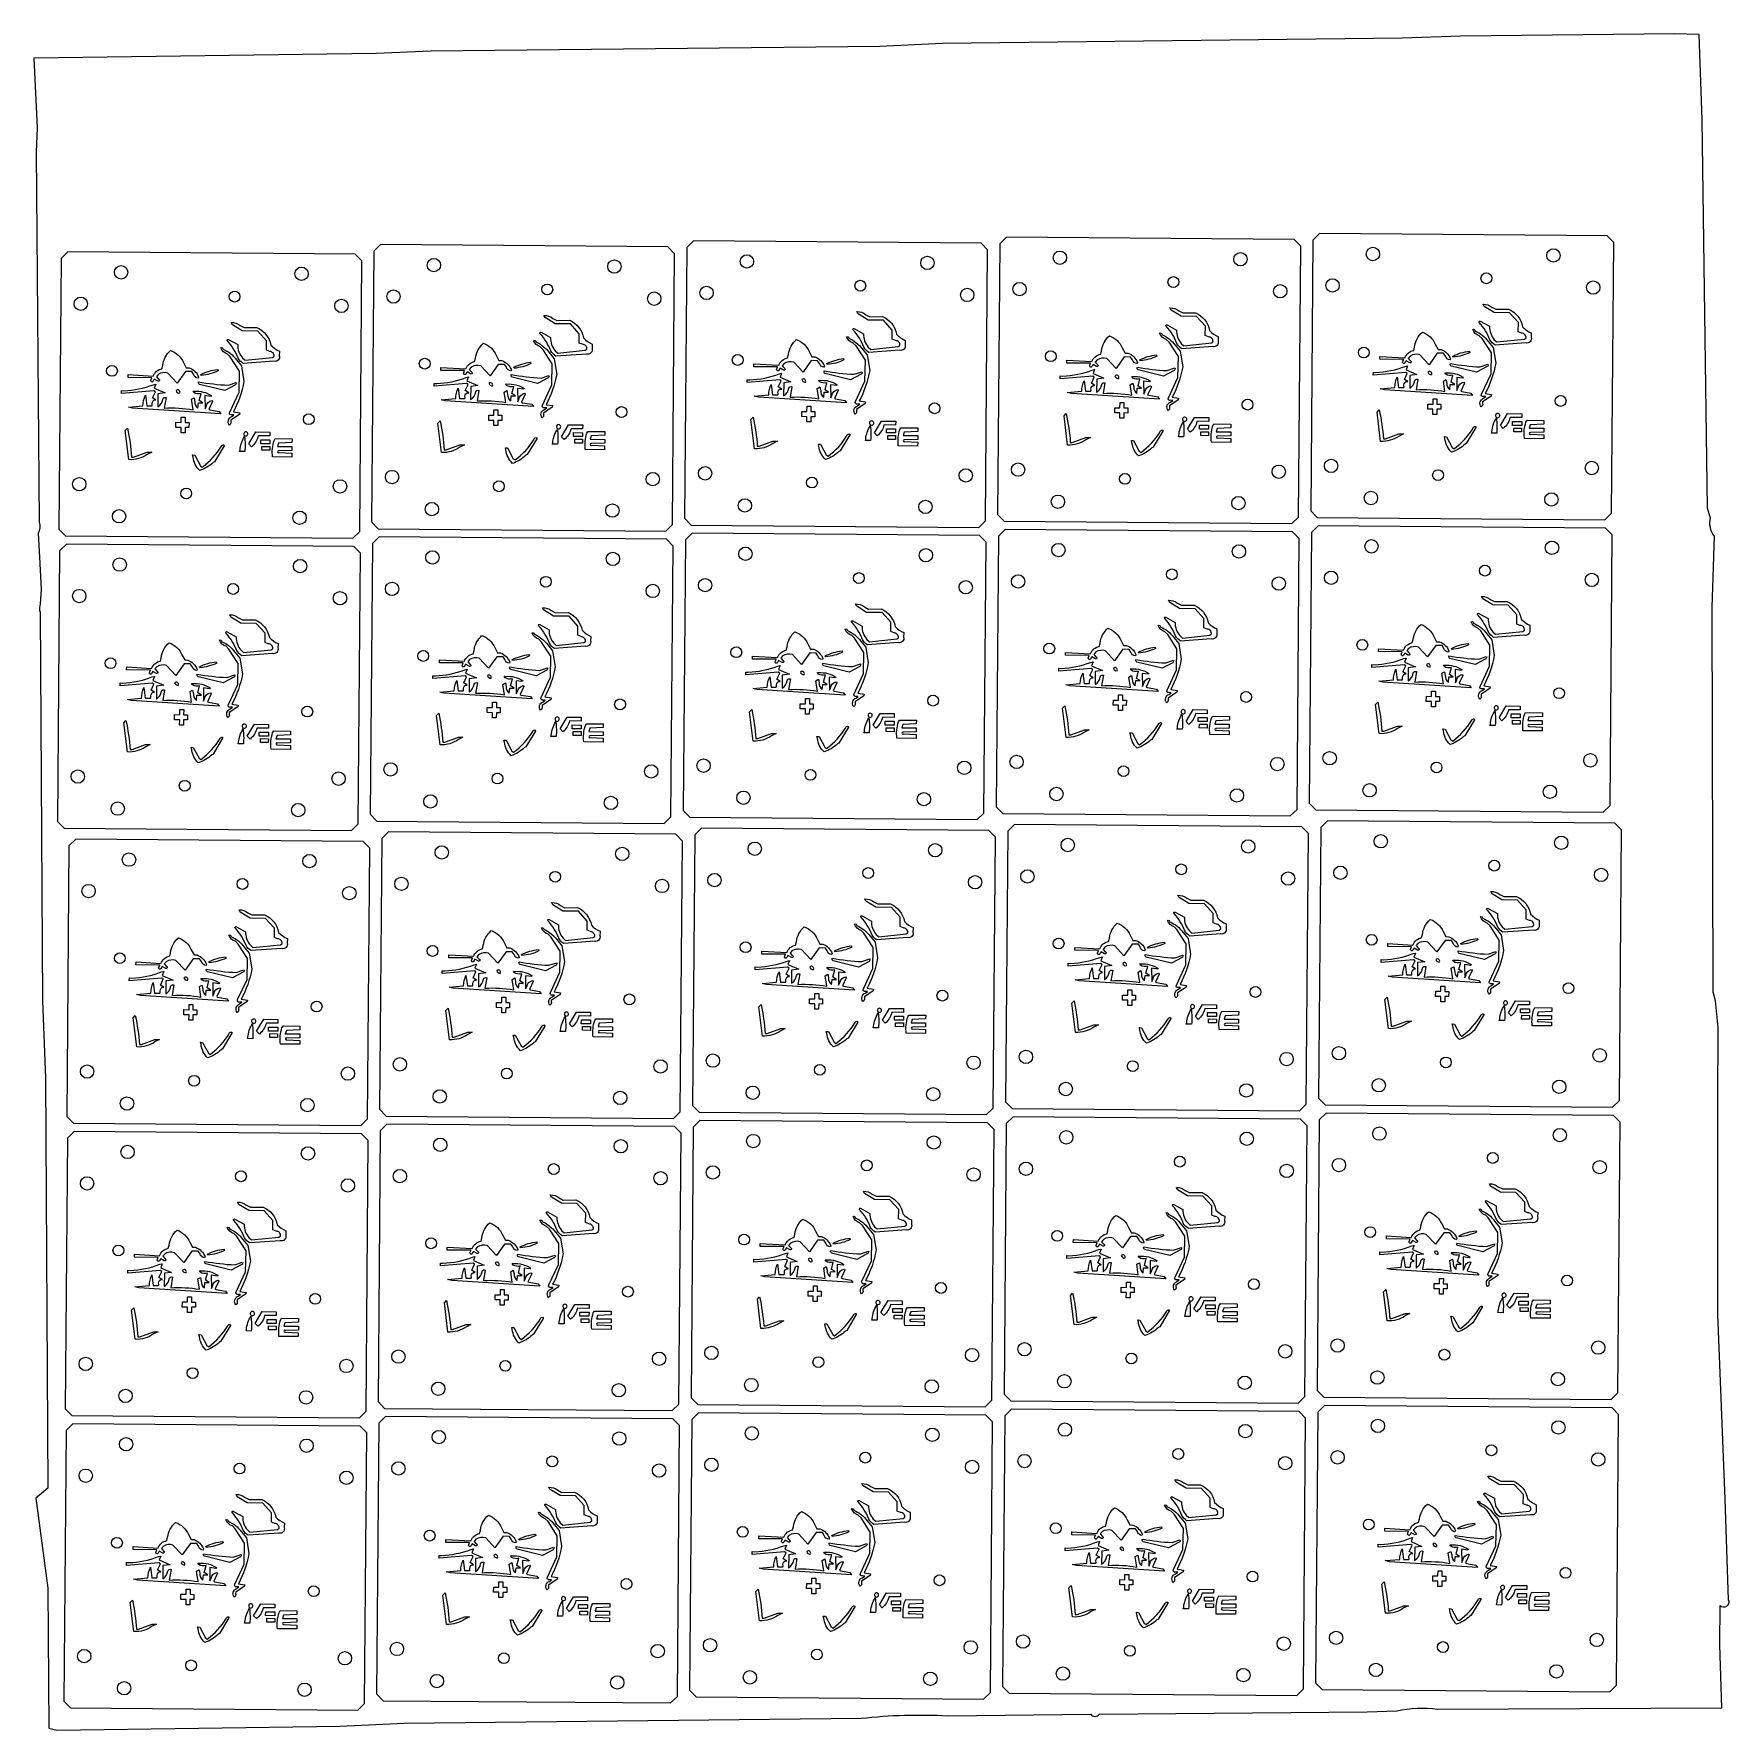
# Model space of a CAD drawing. Header units: millimetres. Extents: x -4 to 503, y -1 to 507.
import ezdxf

# ---------------------------------------------------------------- set-up
doc = ezdxf.new("R2010")
doc.units = ezdxf.units.MM
doc.layers.add('SCRAP_OUTLINE', color=8, linetype='Continuous')

msp = doc.modelspace()

# ---------------------------------------------------------------- linework, layer by layer
for points in [[(380.23, 447.2), (378.22, 445.22), (377.56, 364.22), (379.54, 362.2), (465.54, 361.51), (467.56, 363.49), (468.21, 444.49), (466.23, 446.5)], [(5.69, 441.72), (3.68, 439.73), (3.02, 358.74), (5, 356.72), (91, 356.02), (93.02, 358.01), (93.67, 439), (91.69, 441.02)], [(99.27, 443.87), (97.25, 441.89), (96.59, 360.89), (98.58, 358.88), (184.57, 358.18), (186.59, 360.16), (187.25, 441.16), (185.26, 443.18)], [(192.92, 444.98), (190.91, 443), (190.25, 362), (192.23, 359.98), (278.23, 359.29), (280.25, 361.27), (280.9, 442.27), (278.92, 444.28)], [(286.58, 446.09), (284.56, 444.11), (283.9, 363.11), (285.89, 361.09), (371.89, 360.4), (373.9, 362.38), (374.56, 443.38), (372.57, 445.39)], [(320.5, 395.07), (320.51, 396.63), (321.68, 396.62), (321.67, 395.06), (322.84, 395.05), (322.83, 393.49), (321.66, 393.5), (321.64, 391.94), (320.48, 391.95), (320.49, 393.51), (318.93, 393.52), (318.94, 395.08)], [(414.16, 396.18), (414.17, 397.74), (415.34, 397.73), (415.33, 396.17), (416.49, 396.16), (416.48, 394.6), (415.31, 394.61), (415.3, 393.05), (414.13, 393.06), (414.14, 394.62), (412.58, 394.63), (412.6, 396.19)], [(39.62, 390.7), (39.63, 392.25), (40.8, 392.25), (40.79, 390.69), (41.96, 390.68), (41.94, 389.12), (40.77, 389.13), (40.76, 387.57), (39.59, 387.58), (39.6, 389.14), (38.04, 389.15), (38.06, 390.71)], [(133.19, 392.85), (133.2, 394.41), (134.37, 394.4), (134.36, 392.84), (135.53, 392.83), (135.52, 391.27), (134.35, 391.28), (134.33, 389.72), (133.16, 389.73), (133.18, 391.29), (131.62, 391.3), (131.63, 392.86)], [(226.84, 393.96), (226.86, 395.52), (228.03, 395.51), (228.01, 393.95), (229.18, 393.94), (229.17, 392.38), (228, 392.39), (227.99, 390.83), (226.82, 390.84), (226.83, 392.4), (225.27, 392.41), (225.29, 393.97)], [(437.95, 389.79), (437.96, 390.96), (440.69, 390.94), (440.68, 389.77)], [(156.98, 386.46), (156.99, 387.63), (159.72, 387.61), (159.71, 386.44)], [(157.36, 384.51), (157.36, 385.68), (159.7, 385.66), (159.69, 384.49)], [(250.64, 387.57), (250.65, 388.74), (253.37, 388.72), (253.37, 387.55)], [(251.01, 385.62), (251.02, 386.79), (253.36, 386.77), (253.35, 385.6)], [(344.29, 388.68), (344.3, 389.85), (347.03, 389.83), (347.02, 388.66)], [(344.67, 386.73), (344.68, 387.9), (347.01, 387.88), (347.01, 386.71)], [(438.32, 387.84), (438.33, 389.01), (440.67, 388.99), (440.66, 387.82)], [(63.41, 384.31), (63.42, 385.48), (66.15, 385.45), (66.14, 384.29)], [(63.78, 382.36), (63.79, 383.52), (66.13, 383.51), (66.12, 382.34)], [(98.83, 356.41), (96.81, 354.43), (96.16, 273.43), (98.14, 271.42), (184.14, 270.72), (186.15, 272.7), (186.81, 353.7), (184.83, 355.72)], [(192.49, 357.52), (190.47, 355.54), (189.81, 274.54), (191.8, 272.53), (277.79, 271.83), (279.81, 273.81), (280.47, 354.81), (278.48, 356.83)], [(286.14, 358.63), (284.13, 356.65), (283.47, 275.65), (285.45, 273.64), (371.45, 272.94), (373.47, 274.92), (374.12, 355.92), (372.14, 357.94)], [(379.8, 359.74), (377.78, 357.76), (377.12, 276.76), (379.11, 274.75), (465.11, 274.05), (467.12, 276.03), (467.78, 357.03), (465.79, 359.04)], [(5.26, 354.26), (3.24, 352.27), (2.59, 271.28), (4.57, 269.26), (90.57, 268.56), (92.58, 270.55), (93.24, 351.54), (91.26, 353.56)], [(413.72, 308.72), (413.73, 310.28), (414.9, 310.27), (414.89, 308.71), (416.06, 308.7), (416.05, 307.14), (414.88, 307.15), (414.86, 305.59), (413.7, 305.6), (413.71, 307.16), (412.15, 307.17), (412.16, 308.73)], [(39.18, 303.24), (39.19, 304.8), (40.36, 304.79), (40.35, 303.23), (41.52, 303.22), (41.51, 301.66), (40.34, 301.67), (40.33, 300.11), (39.16, 300.12), (39.17, 301.68), (37.61, 301.69), (37.62, 303.25)], [(132.75, 305.39), (132.77, 306.95), (133.94, 306.94), (133.92, 305.38), (135.09, 305.37), (135.08, 303.81), (133.91, 303.82), (133.9, 302.26), (132.73, 302.27), (132.74, 303.83), (131.18, 303.85), (131.19, 305.41)], [(226.41, 306.5), (226.42, 308.06), (227.59, 308.05), (227.58, 306.49), (228.75, 306.48), (228.74, 304.92), (227.57, 304.93), (227.55, 303.37), (226.38, 303.38), (226.4, 304.94), (224.84, 304.96), (224.85, 306.52)], [(320.06, 307.61), (320.08, 309.17), (321.25, 309.16), (321.23, 307.6), (322.4, 307.59), (322.39, 306.03), (321.22, 306.04), (321.21, 304.48), (320.04, 304.49), (320.05, 306.05), (318.49, 306.07), (318.51, 307.62)], [(156.55, 299.01), (156.55, 300.17), (159.28, 300.15), (159.27, 298.98)], [(250.2, 300.11), (250.21, 301.28), (252.94, 301.26), (252.93, 300.09)], [(343.86, 301.22), (343.87, 302.39), (346.59, 302.37), (346.59, 301.2)], [(344.23, 299.27), (344.24, 300.44), (346.58, 300.42), (346.57, 299.25)], [(437.51, 302.33), (437.52, 303.5), (440.25, 303.48), (440.24, 302.31)], [(437.89, 300.38), (437.9, 301.55), (440.23, 301.53), (440.23, 300.36)], [(62.97, 296.85), (62.98, 298.02), (65.71, 298), (65.7, 296.83)], [(63.35, 294.9), (63.36, 296.07), (65.7, 296.05), (65.69, 294.88)], [(156.92, 297.05), (156.93, 298.22), (159.27, 298.2), (159.26, 297.03)], [(250.58, 298.16), (250.58, 299.33), (252.92, 299.31), (252.91, 298.14)], [(195.27, 269.27), (193.26, 267.28), (192.6, 186.29), (194.58, 184.27), (280.58, 183.57), (282.6, 185.56), (283.25, 266.55), (281.27, 268.57)], [(288.93, 270.38), (286.91, 268.39), (286.26, 187.4), (288.24, 185.38), (374.24, 184.68), (376.25, 186.67), (376.91, 267.66), (374.93, 269.68)], [(382.58, 271.49), (380.57, 269.5), (379.91, 188.51), (381.9, 186.49), (467.89, 185.79), (469.91, 187.78), (470.57, 268.77), (468.58, 270.79)], [(8.05, 266), (6.03, 264.02), (5.37, 183.02), (7.36, 181), (93.35, 180.31), (95.37, 182.29), (96.03, 263.29), (94.04, 265.3)], [(101.62, 268.16), (99.6, 266.17), (98.95, 185.18), (100.93, 183.16), (186.93, 182.46), (188.94, 184.45), (189.6, 265.44), (187.62, 267.46)], [(135.54, 217.14), (135.55, 218.7), (136.72, 218.69), (136.71, 217.13), (137.88, 217.12), (137.87, 215.56), (136.7, 215.57), (136.69, 214.01), (135.52, 214.02), (135.53, 215.58), (133.97, 215.59), (133.98, 217.15)], [(229.2, 218.25), (229.21, 219.81), (230.38, 219.8), (230.37, 218.24), (231.54, 218.23), (231.52, 216.67), (230.35, 216.68), (230.34, 215.12), (229.17, 215.13), (229.18, 216.69), (227.62, 216.7), (227.64, 218.26)], [(322.85, 219.36), (322.87, 220.92), (324.03, 220.91), (324.02, 219.35), (325.19, 219.34), (325.18, 217.78), (324.01, 217.79), (324, 216.23), (322.83, 216.24), (322.84, 217.8), (321.28, 217.81), (321.29, 219.37)], [(416.51, 220.47), (416.52, 222.02), (417.69, 222.02), (417.68, 220.46), (418.85, 220.45), (418.83, 218.89), (417.66, 218.9), (417.65, 217.34), (416.48, 217.35), (416.5, 218.91), (414.94, 218.92), (414.95, 220.48)], [(41.97, 214.98), (41.98, 216.54), (43.15, 216.53), (43.14, 214.97), (44.31, 214.96), (44.3, 213.4), (43.13, 213.41), (43.11, 211.85), (41.94, 211.86), (41.96, 213.42), (40.4, 213.43), (40.41, 214.99)], [(346.64, 212.97), (346.65, 214.14), (349.38, 214.12), (349.37, 212.95)], [(440.3, 214.08), (440.31, 215.25), (443.04, 215.22), (443.03, 214.06)], [(440.67, 212.12), (440.68, 213.29), (443.02, 213.28), (443.01, 212.11)], [(65.76, 208.59), (65.77, 209.76), (68.5, 209.74), (68.49, 208.57)], [(159.33, 210.75), (159.34, 211.92), (162.07, 211.9), (162.06, 210.73)], [(159.71, 208.8), (159.72, 209.97), (162.06, 209.95), (162.05, 208.78)], [(252.99, 211.86), (253, 213.03), (255.73, 213.01), (255.72, 211.84)], [(253.36, 209.91), (253.37, 211.08), (255.71, 211.06), (255.7, 209.89)], [(347.02, 211.02), (347.03, 212.19), (349.37, 212.17), (349.36, 211)], [(66.13, 206.64), (66.14, 207.81), (68.48, 207.79), (68.47, 206.62)], [(288.49, 182.92), (286.48, 180.93), (285.82, 99.94), (287.8, 97.92), (373.8, 97.22), (375.82, 99.21), (376.47, 180.21), (374.49, 182.22)], [(382.15, 184.03), (380.13, 182.04), (379.48, 101.05), (381.46, 99.03), (467.46, 98.33), (469.47, 100.32), (470.13, 181.31), (468.15, 183.33)], [(7.61, 178.54), (5.59, 176.56), (4.94, 95.56), (6.92, 93.55), (92.92, 92.85), (94.93, 94.83), (95.59, 175.83), (93.61, 177.85)], [(101.18, 180.7), (99.17, 178.72), (98.51, 97.72), (100.49, 95.7), (186.49, 95.01), (188.51, 96.99), (189.16, 177.99), (187.18, 180)], [(194.84, 181.81), (192.82, 179.83), (192.17, 98.83), (194.15, 96.81), (280.15, 96.11), (282.16, 98.1), (282.82, 179.1), (280.84, 181.11)], [(228.76, 130.79), (228.77, 132.35), (229.94, 132.34), (229.93, 130.78), (231.1, 130.77), (231.09, 129.21), (229.92, 129.22), (229.91, 127.66), (228.74, 127.67), (228.75, 129.23), (227.19, 129.24), (227.2, 130.8)], [(322.42, 131.9), (322.43, 133.46), (323.6, 133.45), (323.59, 131.89), (324.76, 131.88), (324.74, 130.32), (323.57, 130.33), (323.56, 128.77), (322.39, 128.78), (322.4, 130.34), (320.84, 130.35), (320.86, 131.91)], [(416.07, 133.01), (416.09, 134.57), (417.25, 134.56), (417.24, 133), (418.41, 132.99), (418.4, 131.43), (417.23, 131.44), (417.22, 129.88), (416.05, 129.89), (416.06, 131.45), (414.5, 131.46), (414.51, 133.02)], [(41.53, 127.52), (41.55, 129.08), (42.72, 129.07), (42.7, 127.51), (43.87, 127.5), (43.86, 125.94), (42.69, 125.95), (42.68, 124.39), (41.51, 124.4), (41.52, 125.96), (39.96, 125.98), (39.97, 127.54)], [(135.11, 129.68), (135.12, 131.24), (136.29, 131.23), (136.28, 129.67), (137.44, 129.66), (137.43, 128.1), (136.26, 128.11), (136.25, 126.55), (135.08, 126.56), (135.09, 128.12), (133.53, 128.13), (133.55, 129.69)], [(439.86, 126.62), (439.87, 127.79), (442.6, 127.77), (442.59, 126.6)], [(65.33, 121.13), (65.33, 122.3), (68.06, 122.28), (68.05, 121.11)], [(158.9, 123.29), (158.91, 124.46), (161.64, 124.44), (161.63, 123.27)], [(159.27, 121.34), (159.28, 122.51), (161.62, 122.49), (161.61, 121.32)], [(252.55, 124.4), (252.56, 125.57), (255.29, 125.55), (255.28, 124.38)], [(252.93, 122.45), (252.94, 123.62), (255.28, 123.6), (255.27, 122.43)], [(346.21, 125.51), (346.22, 126.68), (348.95, 126.66), (348.94, 125.49)], [(346.58, 123.56), (346.59, 124.73), (348.93, 124.71), (348.92, 123.54)], [(440.24, 124.67), (440.25, 125.84), (442.59, 125.82), (442.58, 124.65)], [(65.7, 119.18), (65.71, 120.35), (68.05, 120.33), (68.04, 119.16)], [(381.71, 96.57), (379.7, 94.59), (379.04, 13.59), (381.02, 11.57), (467.02, 10.88), (469.04, 12.86), (469.69, 93.86), (467.71, 95.87)], [(100.75, 93.24), (98.73, 91.26), (98.07, 10.26), (100.06, 8.24), (186.06, 7.55), (188.07, 9.53), (188.73, 90.53), (186.74, 92.54)], [(194.4, 94.35), (192.39, 92.37), (191.73, 11.37), (193.71, 9.35), (279.71, 8.66), (281.73, 10.64), (282.38, 91.64), (280.4, 93.65)], [(288.06, 95.46), (286.04, 93.48), (285.39, 12.48), (287.37, 10.46), (373.37, 9.77), (375.38, 11.75), (376.04, 92.75), (374.06, 94.76)], [(7.17, 91.09), (5.16, 89.1), (4.5, 8.1), (6.49, 6.09), (92.48, 5.39), (94.5, 7.37), (95.16, 88.37), (93.17, 90.39)], [(321.98, 44.44), (321.99, 46), (323.16, 45.99), (323.15, 44.43), (324.32, 44.42), (324.31, 42.86), (323.14, 42.87), (323.13, 41.31), (321.96, 41.32), (321.97, 42.88), (320.41, 42.89), (320.42, 44.45)], [(415.64, 45.55), (415.65, 47.11), (416.82, 47.1), (416.81, 45.54), (417.98, 45.53), (417.96, 43.97), (416.79, 43.98), (416.78, 42.42), (415.61, 42.43), (415.62, 43.99), (414.06, 44), (414.08, 45.56)], [(41.1, 40.06), (41.11, 41.62), (42.28, 41.61), (42.27, 40.06), (43.44, 40.05), (43.42, 38.49), (42.25, 38.5), (42.24, 36.94), (41.07, 36.95), (41.09, 38.51), (39.53, 38.52), (39.54, 40.08)], [(134.67, 42.22), (134.68, 43.78), (135.85, 43.77), (135.84, 42.21), (137.01, 42.2), (137, 40.64), (135.83, 40.65), (135.81, 39.09), (134.65, 39.1), (134.66, 40.66), (133.1, 40.67), (133.11, 42.23)], [(228.33, 43.33), (228.34, 44.89), (229.51, 44.88), (229.5, 43.32), (230.66, 43.31), (230.65, 41.75), (229.48, 41.76), (229.47, 40.2), (228.3, 40.21), (228.31, 41.77), (226.75, 41.78), (226.77, 43.34)], [(158.46, 35.83), (158.47, 37), (161.2, 36.98), (161.19, 35.81)], [(252.12, 36.94), (252.13, 38.11), (254.86, 38.09), (254.85, 36.92)], [(252.49, 34.99), (252.5, 36.16), (254.84, 36.14), (254.83, 34.97)], [(345.77, 38.05), (345.78, 39.22), (348.51, 39.2), (348.5, 38.03)], [(346.15, 36.1), (346.16, 37.27), (348.5, 37.25), (348.49, 36.08)], [(439.43, 39.16), (439.44, 40.33), (442.17, 40.31), (442.16, 39.14)], [(439.8, 37.21), (439.81, 38.38), (442.15, 38.36), (442.14, 37.19)], [(64.89, 33.68), (64.9, 34.85), (67.63, 34.82), (67.62, 33.65)], [(65.26, 31.72), (65.27, 32.89), (67.61, 32.87), (67.6, 31.71)], [(158.84, 33.88), (158.85, 35.05), (161.18, 35.03), (161.18, 33.86)]]:
    msp.add_lwpolyline(points, close=True)
for points in [[(151.48, 420.21), (148.5, 422.06), (148.15, 422.71, -0.189598), (150.8, 421.82), (152.02, 421.2), (155.81, 421.26, -0.248063), (160, 415.96, 0.102103), (162.6, 414.14), (162.55, 412.81, -0.584771), (160.92, 411.14), (151.74, 410.51, -0.131811), (150.23, 412.08, 0.09146), (147.04, 417.22, -1.007097), (147.34, 417.65), (150.12, 416.1, 0.191663), (151.53, 412.12), (152.29, 411.42), (160.53, 412.26), (161.02, 412.63, 0.432779), (159.69, 414.05), (158.71, 414.44), (158.73, 417.22), (156.09, 420.14)], [(245.13, 421.32), (242.15, 423.17), (241.8, 423.82, -0.189598), (244.45, 422.92), (245.67, 422.31), (249.47, 422.37, -0.248063), (253.65, 417.07, 0.102103), (256.26, 415.24), (256.21, 413.92, -0.584771), (254.57, 412.25), (245.4, 411.62, -0.131811), (243.88, 413.19, 0.09146), (240.69, 418.33, -1.007097), (240.99, 418.76), (243.77, 417.21, 0.191663), (245.19, 413.23), (245.95, 412.53), (254.18, 413.37), (254.68, 413.74, 0.432779), (253.35, 415.16), (252.36, 415.55), (252.38, 418.33), (249.75, 421.25)], [(338.79, 422.43), (335.81, 424.28), (335.46, 424.93, -0.189598), (338.11, 424.03), (339.33, 423.42), (343.12, 423.48, -0.248063), (347.31, 418.18, 0.102103), (349.91, 416.35), (349.86, 415.03, -0.584771), (348.23, 413.36), (339.05, 412.72, -0.131811), (337.54, 414.3, 0.09146), (334.35, 419.44, -1.007097), (334.65, 419.86), (337.43, 418.32, 0.191663), (338.84, 414.33), (339.6, 413.64), (347.84, 414.48), (348.33, 414.84, 0.432779), (347, 416.26), (346.02, 416.66), (346.04, 419.44), (343.4, 422.36)], [(432.44, 423.54), (429.46, 425.39), (429.11, 426.04, -0.189598), (431.77, 425.14), (432.98, 424.53), (436.78, 424.58, -0.248063), (440.96, 419.29, 0.102103), (443.57, 417.46), (443.52, 416.14, -0.584771), (441.88, 414.47), (432.71, 413.83, -0.131811), (431.19, 415.41, 0.09146), (428, 420.55, -1.007097), (428.3, 420.97), (431.08, 419.43, 0.191663), (432.5, 415.44), (433.26, 414.75), (441.5, 415.59), (441.99, 415.95, 0.432779), (440.66, 417.37), (439.67, 417.76), (439.7, 420.55), (437.06, 423.47)], [(57.9, 418.05), (54.92, 419.9), (54.57, 420.56, -0.189598), (57.23, 419.66), (58.44, 419.05), (62.24, 419.1, -0.248063), (66.42, 413.8, 0.102103), (69.03, 411.98), (68.98, 410.65, -0.584771), (67.35, 408.99), (58.17, 408.35, -0.131811), (56.65, 409.92, 0.09146), (53.46, 415.07, -1.007097), (53.76, 415.49), (56.54, 413.95, 0.191663), (57.96, 409.96), (58.72, 409.26), (66.96, 410.11), (67.45, 410.47, 0.432779), (66.12, 411.89), (65.13, 412.28), (65.16, 415.06), (62.52, 417.98)], [(240.7, 414.41, -0.22219), (238.71, 416.24, -0.680253), (239.38, 415.86, -0.136057), (243.37, 412.68), (244.85, 410.86), (245.63, 406.17, -0.075153), (242.47, 397.1), (244.37, 396.81), (244.27, 396.35), (241.67, 394.58), (241.66, 394.16, -0.359476), (241.25, 393.12, -0.508083), (241.96, 395.67), (242.63, 396.17), (241.98, 396.18, -0.720926), (241.39, 396.96), (244.2, 402.99), (244.32, 409.27), (241.55, 413.55)], [(314.97, 412.12, -0.184195), (317.35, 416.6, -0.201098), (321.18, 412.98), (322, 411.43), (322.9, 411.43, -0.207722), (325.71, 408.64), (325.58, 408.28, -0.320248), (324.21, 409.44), (323.65, 410.25), (321.78, 410.26), (319.33, 406.85), (316.56, 409.81, 0.221123), (313.65, 409.41), (313.08, 408.75), (313.75, 408, -1.191831), (313.52, 407.43), (312.46, 408), (312.18, 407.61, -1.512543), (311.51, 407.86), (311.72, 408.4), (304.62, 408.45), (304.63, 409.34), (312.09, 408.89, -0.260303), (314.73, 411.13)], [(334.35, 415.52, -0.22219), (332.36, 417.35, -0.680253), (333.04, 416.97, -0.136057), (337.03, 413.79), (338.51, 411.97), (339.28, 407.28, -0.075153), (336.12, 398.21), (338.02, 397.92), (337.92, 397.46), (335.32, 395.69), (335.32, 395.27, -0.359476), (334.91, 394.23, -0.508083), (335.61, 396.78), (336.29, 397.28), (335.64, 397.29, -0.720926), (335.05, 398.07), (337.85, 404.1), (337.97, 410.38), (335.2, 414.66)], [(408.63, 413.23, -0.184195), (411, 417.71, -0.201098), (414.83, 414.09), (415.65, 412.54), (416.56, 412.53, -0.207722), (419.37, 409.75), (419.24, 409.39, -0.320248), (417.87, 410.55), (417.31, 411.36), (415.43, 411.37), (412.98, 407.96), (410.21, 410.92, 0.221123), (407.3, 410.52), (406.74, 409.85), (407.41, 409.11, -1.191831), (407.18, 408.54), (406.12, 409.11), (405.84, 408.72, -1.512543), (405.17, 408.97), (405.38, 409.51), (398.28, 409.56), (398.29, 410.45), (405.75, 410, -0.260303), (408.38, 412.24)], [(428.01, 416.63, -0.22219), (426.02, 418.46, -0.680253), (426.69, 418.07, -0.136057), (430.68, 414.9), (432.17, 413.08), (432.94, 408.39, -0.075153), (429.78, 399.31), (431.68, 399.03), (431.58, 398.57), (428.98, 396.8), (428.97, 396.38, -0.359476), (428.56, 395.34, -0.508083), (429.27, 397.89), (429.94, 398.39), (429.29, 398.4, -0.720926), (428.7, 399.18), (431.51, 405.2), (431.63, 411.49), (428.86, 415.77)], [(34.09, 407.74, -0.184195), (36.46, 412.22, -0.201098), (40.29, 408.6), (41.11, 407.06), (42.02, 407.05, -0.207722), (44.83, 404.27), (44.7, 403.91, -0.320248), (43.33, 405.07), (42.77, 405.87), (40.89, 405.89), (38.44, 402.47), (35.67, 405.43, 0.221123), (32.76, 405.04), (32.2, 404.37), (32.87, 403.63, -1.191831), (32.64, 403.05), (31.58, 403.63), (31.3, 403.24, -1.512543), (30.63, 403.48), (30.84, 404.02), (23.74, 404.08), (23.75, 404.97), (31.21, 404.51, -0.260303), (33.84, 406.76)], [(53.47, 411.14, -0.22219), (51.48, 412.98, -0.680253), (52.15, 412.59, -0.136057), (56.15, 409.42), (57.63, 407.6), (58.4, 402.9, -0.075153), (55.24, 393.83), (57.14, 393.55), (57.04, 393.09), (54.44, 391.31), (54.43, 390.89, -0.359476), (54.03, 389.86, -0.508083), (54.73, 392.41), (55.4, 392.91), (54.75, 392.91, -0.720926), (54.16, 393.7), (56.97, 399.72), (57.09, 406), (54.32, 410.29)], [(127.66, 409.9, -0.184195), (130.03, 414.38, -0.201098), (133.87, 410.76), (134.69, 409.21), (135.59, 409.21, -0.207722), (138.4, 406.42), (138.27, 406.07, -0.320248), (136.9, 407.22), (136.34, 408.03), (134.47, 408.05), (132.02, 404.63), (129.25, 407.59, 0.221123), (126.34, 407.2), (125.77, 406.53), (126.44, 405.78, -1.191831), (126.21, 405.21), (125.15, 405.78), (124.87, 405.39, -1.512543), (124.2, 405.64), (124.41, 406.18), (117.31, 406.24), (117.32, 407.12), (124.78, 406.67, -0.260303), (127.42, 408.92)], [(147.04, 413.3, -0.22219), (145.05, 415.13, -0.680253), (145.72, 414.75, -0.136057), (149.72, 411.57), (151.2, 409.75), (151.97, 405.06, -0.075153), (148.81, 395.99), (150.71, 395.7), (150.61, 395.25), (148.01, 393.47), (148.01, 393.05, -0.359476), (147.6, 392.02, -0.508083), (148.3, 394.56), (148.98, 395.06), (148.33, 395.07, -0.720926), (147.73, 395.85), (150.54, 401.88), (150.66, 408.16), (147.89, 412.44)], [(221.32, 411.01, -0.184195), (223.69, 415.49, -0.201098), (227.52, 411.87), (228.34, 410.32), (229.25, 410.32, -0.207722), (232.06, 407.53), (231.93, 407.18, -0.320248), (230.56, 408.33), (230, 409.14), (228.12, 409.16), (225.67, 405.74), (222.9, 408.7, 0.221123), (219.99, 408.3), (219.43, 407.64), (220.1, 406.89, -1.191831), (219.87, 406.32), (218.81, 406.89), (218.53, 406.5, -1.512543), (217.86, 406.75), (218.07, 407.29), (210.97, 407.35), (210.98, 408.23), (218.43, 407.78, -0.260303), (221.07, 410.02)], [(420.08, 410.52, -0.085882), (425.1, 412), (425.22, 411.59, -0.090557), (420.2, 410.21)], [(45.54, 405.04, -0.085882), (50.57, 406.52), (50.68, 406.11, -0.090557), (45.66, 404.73)], [(139.12, 407.19, -0.085882), (144.14, 408.68), (144.25, 408.27, -0.090557), (139.23, 406.89)], [(232.04, 406.09, 0.029616), (240.96, 405.07), (243.29, 405.86, -0.391314), (243.07, 405.15), (239.87, 403.45), (232.31, 405.33, -0.437323)], [(232.77, 408.3, -0.085882), (237.79, 409.78), (237.91, 409.37, -0.090557), (232.89, 408)], [(310.21, 400.03), (311.77, 400.01), (311.85, 400.33, -0.33532), (312.46, 401.77), (312.95, 401.77), (311.93, 402.43), (312.78, 404.2), (312.33, 404.5), (302.64, 403.71), (302.64, 404.57), (303.38, 404.53, 0.082863), (312.2, 406.35), (312.91, 406.53), (312.45, 405.34), (315.7, 403.92), (313.55, 403.65), (313.52, 399.72, 0.218941), (315.04, 402.07, -0.449457), (315.98, 402.48), (315.45, 399.35, -0.055112), (324.06, 398.86), (323.59, 401.96), (324.37, 402.44), (324.6, 401.35, 0.260754), (325.52, 399.32), (325.65, 400.88), (326.98, 400.88), (325.91, 401.57), (326.45, 403.68, -0.219006), (324.3, 403.97), (324.04, 404.4), (324.39, 404.38, -0.167181), (329.58, 403.06), (329.44, 402.81), (327.58, 403.06), (327.63, 399.11), (327.96, 399.84, -0.319332), (329.67, 401.61), (329.88, 401.35), (328.77, 398.96), (329.09, 398.8), (331.82, 398.32), (332.33, 397.63), (305.95, 399.31), (304.74, 399.65), (309.07, 400.04, -0.101128), (309.79, 403.16)], [(325.69, 407.2, 0.029616), (334.61, 406.18), (336.95, 406.97, -0.391314), (336.73, 406.26), (333.53, 404.56), (325.97, 406.44, -0.437323)], [(326.43, 409.41, -0.085882), (331.45, 410.89), (331.56, 410.48, -0.090557), (326.54, 409.1)], [(403.86, 401.14), (405.42, 401.12), (405.51, 401.44, -0.33532), (406.11, 402.88), (406.61, 402.88), (405.58, 403.54), (406.44, 405.31), (405.99, 405.61), (396.29, 404.82), (396.3, 405.68), (397.03, 405.64, 0.082863), (405.86, 407.46), (406.57, 407.64), (406.1, 406.45), (409.35, 405.03), (407.21, 404.76), (407.18, 400.83, 0.218941), (408.7, 403.18, -0.449457), (409.63, 403.59), (409.1, 400.46, -0.055112), (417.72, 399.97), (417.25, 403.07), (418.03, 403.55), (418.26, 402.46, 0.260754), (419.17, 400.43), (419.3, 401.99), (420.64, 401.99), (419.56, 402.68), (420.11, 404.79, -0.219006), (417.95, 405.08), (417.69, 405.51), (418.05, 405.49, -0.167181), (423.24, 404.17), (423.09, 403.92), (421.24, 404.17), (421.29, 400.22), (421.62, 400.95, -0.319332), (423.33, 402.72), (423.54, 402.46), (422.43, 400.07), (422.74, 399.91), (425.48, 399.43), (425.99, 398.74), (399.61, 400.42), (398.39, 400.76), (402.72, 401.15, -0.101128), (403.45, 404.27)], [(419.35, 408.31, 0.029616), (428.27, 407.29), (430.6, 408.08, -0.391314), (430.38, 407.37), (427.18, 405.67), (419.62, 407.55, -0.437323)], [(29.33, 395.65), (30.88, 395.64), (30.97, 395.95, -0.33532), (31.58, 397.39), (32.07, 397.4), (31.04, 398.06), (31.9, 399.82), (31.45, 400.12), (21.75, 399.34), (21.76, 400.2), (22.49, 400.16, 0.082863), (31.32, 401.97), (32.03, 402.15), (31.56, 400.96), (34.82, 399.54), (32.67, 399.28), (32.64, 395.34, 0.218941), (34.16, 397.7, -0.449457), (35.09, 398.11), (34.57, 394.97, -0.055112), (43.18, 394.48), (42.71, 397.59), (43.49, 398.06), (43.72, 396.97, 0.260754), (44.64, 394.95), (44.77, 396.5), (46.1, 396.5), (45.02, 397.2), (45.57, 399.31, -0.219006), (43.41, 399.6), (43.16, 400.02), (43.51, 400.01, -0.167181), (48.7, 398.68), (48.55, 398.43), (46.7, 398.69), (46.75, 394.73), (47.08, 395.46, -0.319332), (48.79, 397.24), (49, 396.98), (47.89, 394.59), (48.2, 394.43), (50.94, 393.95), (51.45, 393.26), (25.07, 394.93), (23.85, 395.27), (28.18, 395.66, -0.101128), (28.91, 398.79)], [(44.81, 402.82, 0.029616), (53.73, 401.81), (56.06, 402.6, -0.391314), (55.84, 401.89), (52.64, 400.19), (45.08, 402.06, -0.437323)], [(122.9, 397.81), (124.46, 397.8), (124.54, 398.11, -0.33532), (125.15, 399.55), (125.64, 399.55), (124.62, 400.21), (125.47, 401.98), (125.02, 402.28), (115.33, 401.49), (115.33, 402.35), (116.07, 402.32, 0.082863), (124.89, 404.13), (125.6, 404.31), (125.13, 403.12), (128.39, 401.7), (126.24, 401.43), (126.21, 397.5, 0.218941), (127.73, 399.85, -0.449457), (128.67, 400.26), (128.14, 397.13, -0.055112), (136.75, 396.64), (136.28, 399.75), (137.06, 400.22), (137.29, 399.13, 0.260754), (138.21, 397.1), (138.34, 398.66), (139.67, 398.66), (138.59, 399.35), (139.14, 401.46, -0.219006), (136.99, 401.75), (136.73, 402.18), (137.08, 402.16, -0.167181), (142.27, 400.84), (142.13, 400.59), (140.27, 400.84), (140.32, 396.89), (140.65, 397.62, -0.319332), (142.36, 399.39), (142.57, 399.13), (141.46, 396.75), (141.78, 396.58), (144.51, 396.1), (145.02, 395.41), (118.64, 397.09), (117.43, 397.43), (121.76, 397.82, -0.101128), (122.48, 400.94)], [(132.8, 401.65, 0.797663), (131.67, 402.38, 0.418915)], [(138.38, 404.98, 0.029616), (147.3, 403.96), (149.63, 404.75, -0.391314), (149.42, 404.04), (146.22, 402.35), (138.66, 404.22, -0.437323)], [(216.55, 398.92), (218.11, 398.91), (218.2, 399.22, -0.33532), (218.8, 400.66), (219.3, 400.66), (218.27, 401.32), (219.13, 403.09), (218.68, 403.39), (208.98, 402.6), (208.99, 403.46), (209.72, 403.43, 0.082863), (218.55, 405.24), (219.26, 405.42), (218.79, 404.23), (222.04, 402.81), (219.9, 402.54), (219.86, 398.61, 0.218941), (221.39, 400.96, -0.449457), (222.32, 401.37), (221.79, 398.24, -0.055112), (230.41, 397.75), (229.94, 400.86), (230.72, 401.33), (230.95, 400.24, 0.260754), (231.86, 398.21), (231.99, 399.77), (233.32, 399.77), (232.25, 400.46), (232.8, 402.57, -0.219006), (230.64, 402.86), (230.38, 403.29), (230.73, 403.27, -0.167181), (235.92, 401.95), (235.78, 401.7), (233.93, 401.95), (233.98, 398), (234.31, 398.73, -0.319332), (236.02, 400.5), (236.23, 400.24), (235.12, 397.86), (235.43, 397.69), (238.17, 397.21), (238.68, 396.52), (212.3, 398.2), (211.08, 398.54), (215.41, 398.93, -0.101128), (216.13, 402.05)], [(226.45, 402.76, 0.797663), (225.32, 403.49, 0.418915)], [(320.11, 403.87, 0.797663), (318.98, 404.6, 0.418915)], [(413.77, 404.98, 0.797663), (412.63, 405.71, 0.418915)], [(39.23, 399.49, 0.797663), (38.09, 400.22, 0.418915)], [(122.98, 383.93), (124.37, 383.93), (123.02, 383.28, -0.172776), (117.52, 381.69), (116.44, 390.45), (117.11, 391.11, -0.035571), (118.33, 382.45), (118.92, 382.45)], [(216.63, 385.04), (218.02, 385.04), (216.68, 384.39, -0.172776), (211.17, 382.8), (210.09, 391.56), (210.76, 392.22, -0.035571), (211.99, 383.55), (212.58, 383.56)], [(245.64, 390.82, 5.53235), (245.99, 391.1)], [(253.39, 391.06), (253.38, 389.89), (249.9, 389.92, -0.171179), (247.88, 386.68), (247.05, 387.52), (249.18, 391.09)], [(310.29, 386.15), (311.68, 386.15), (310.33, 385.5, -0.172776), (304.83, 383.91), (303.75, 392.67), (304.42, 393.32, -0.035571), (305.64, 384.66), (306.23, 384.67)], [(339.55, 386.38), (337.97, 386.39), (338.1, 386.8, -0.121588), (339.46, 390.83, -0.052178)], [(339.3, 391.93, 5.53235), (339.64, 392.21)], [(347.05, 392.17), (347.04, 391), (343.56, 391.03, -0.171179), (341.54, 387.79), (340.7, 388.63), (342.84, 392.2)], [(403.95, 387.26), (405.33, 387.26), (403.99, 386.61, -0.172776), (398.49, 385.02), (397.4, 393.77), (398.07, 394.43, -0.035571), (399.3, 385.77), (399.89, 385.78)], [(433.21, 387.49), (431.63, 387.5), (431.76, 387.91, -0.121588), (433.12, 391.94, -0.052178)], [(432.96, 393.04, 5.53235), (433.3, 393.32)], [(440.71, 393.28), (440.7, 392.11), (437.21, 392.14, -0.171179), (435.19, 388.9), (434.36, 389.74), (436.49, 393.31)], [(447.28, 386.96), (447.27, 385.82), (441.5, 385.86, -0.104733), (441.95, 390.78), (442.28, 391.32), (447.32, 391.28), (447.31, 390.15), (443.27, 389.94), (442.94, 388.97), (447.3, 388.94), (447.29, 387.79), (443.44, 387.66, 1.887789), (443.44, 387.16)], [(29.41, 381.78), (30.79, 381.77), (29.45, 381.12, -0.172776), (23.95, 379.54), (22.86, 388.29), (23.54, 388.95, -0.035571), (24.76, 380.29), (25.35, 380.3)], [(58.67, 382.01), (57.09, 382.02), (57.22, 382.43, -0.121588), (58.58, 386.45, -0.052178)], [(58.42, 387.56, 5.53235), (58.76, 387.83)], [(66.17, 387.79), (66.16, 386.62), (62.67, 386.65, -0.171179), (60.65, 383.41), (59.82, 384.26), (61.95, 387.83)], [(72.74, 381.48), (72.73, 380.33), (66.96, 380.38, -0.104733), (67.41, 385.3), (67.74, 385.83), (72.78, 385.79), (72.77, 384.66), (68.73, 384.46), (68.41, 383.49), (72.76, 383.45), (72.75, 382.31), (68.9, 382.17, 1.887789), (68.9, 381.67)], [(138.97, 379.83), (139.51, 379.48, 0.098252), (145.25, 385.71, -0.46563), (145.98, 386.1), (146.01, 385.81), (143.16, 381.09), (142.76, 380.85, -0.110582), (138.75, 378.43, -0.176555), (136.77, 382.49), (136.6, 383.09), (137.24, 383.03)], [(152.24, 384.16), (150.66, 384.18), (150.79, 384.58, -0.121588), (152.15, 388.61, -0.052178)], [(151.99, 389.71, 5.53235), (152.33, 389.99)], [(159.74, 389.95), (159.73, 388.78), (156.25, 388.81, -0.171179), (154.23, 385.57), (153.39, 386.41), (155.52, 389.98)], [(166.31, 383.63), (166.31, 382.49), (160.53, 382.54, -0.104733), (160.98, 387.45), (161.31, 387.99), (166.35, 387.95), (166.34, 386.82), (162.31, 386.62), (161.98, 385.64), (166.33, 385.61), (166.32, 384.47), (162.47, 384.33, 1.887789), (162.47, 383.83)], [(232.62, 380.94), (233.16, 380.59, 0.098252), (238.9, 386.82, -0.46563), (239.63, 387.21), (239.67, 386.92), (236.81, 382.2), (236.42, 381.96, -0.110582), (232.41, 379.54, -0.176555), (230.42, 383.6), (230.26, 384.2), (230.9, 384.14)], [(245.9, 385.27), (244.32, 385.28), (244.44, 385.69, -0.121588), (245.81, 389.72, -0.052178)], [(259.97, 384.74), (259.96, 383.6), (254.18, 383.65, -0.104733), (254.63, 388.56), (254.96, 389.1), (260.01, 389.06), (260, 387.93), (255.96, 387.72), (255.63, 386.75), (259.99, 386.72), (259.98, 385.58), (256.13, 385.44, 1.887789), (256.13, 384.94)], [(326.28, 382.05), (326.82, 381.7, 0.098252), (332.56, 387.93, -0.46563), (333.29, 388.32), (333.33, 388.02), (330.47, 383.3), (330.07, 383.07, -0.110582), (326.06, 380.65, -0.176555), (324.08, 384.71), (323.91, 385.31), (324.55, 385.25)], [(353.63, 385.85), (353.62, 384.71), (347.84, 384.75, -0.104733), (348.29, 389.67), (348.62, 390.21), (353.66, 390.17), (353.65, 389.04), (349.62, 388.83), (349.29, 387.86), (353.64, 387.83), (353.63, 386.68), (349.79, 386.55, 1.887789), (349.78, 386.05)], [(419.93, 383.16), (420.47, 382.81, 0.098252), (426.21, 389.04, -0.46563), (426.94, 389.43), (426.98, 389.13), (424.12, 384.41), (423.73, 384.18, -0.110582), (419.72, 381.75, -0.176555), (417.73, 385.82), (417.57, 386.42), (418.21, 386.36)], [(45.39, 377.68), (45.93, 377.32, 0.098252), (51.67, 383.55, -0.46563), (52.4, 383.94), (52.44, 383.65), (49.58, 378.93), (49.19, 378.69, -0.110582), (45.18, 376.27, -0.176555), (43.19, 380.33), (43.03, 380.94), (43.67, 380.87)], [(151.04, 332.75), (148.06, 334.6), (147.71, 335.25, -0.189598), (150.36, 334.36), (151.58, 333.74), (155.38, 333.8, -0.248063), (159.56, 328.5, 0.102103), (162.17, 326.68), (162.12, 325.35, -0.584771), (160.48, 323.69), (151.31, 323.05, -0.131811), (149.79, 324.62, 0.09146), (146.6, 329.77, -1.007097), (146.9, 330.19), (149.68, 328.64, 0.191663), (151.09, 324.66), (151.85, 323.96), (160.09, 324.8), (160.59, 325.17, 0.432779), (159.26, 326.59), (158.27, 326.98), (158.29, 329.76), (155.66, 332.68)], [(244.7, 333.86), (241.72, 335.71), (241.37, 336.36, -0.189598), (244.02, 335.47), (245.24, 334.85), (249.03, 334.91, -0.248063), (253.22, 329.61, 0.102103), (255.82, 327.79), (255.77, 326.46, -0.584771), (254.14, 324.8), (244.96, 324.16, -0.131811), (243.45, 325.73, 0.09146), (240.26, 330.88, -1.007097), (240.56, 331.3), (243.34, 329.75, 0.191663), (244.75, 325.77), (245.51, 325.07), (253.75, 325.91), (254.24, 326.28, 0.432779), (252.91, 327.7), (251.93, 328.09), (251.95, 330.87), (249.31, 333.79)], [(338.35, 334.97), (335.37, 336.82), (335.02, 337.47, -0.189598), (337.67, 336.58), (338.89, 335.96), (342.69, 336.02, -0.248063), (346.87, 330.72, 0.102103), (349.48, 328.9), (349.43, 327.57, -0.584771), (347.79, 325.9), (338.62, 325.27, -0.131811), (337.1, 326.84, 0.09146), (333.91, 331.98, -1.007097), (334.21, 332.41), (336.99, 330.86, 0.191663), (338.41, 326.88), (339.17, 326.18), (347.4, 327.02), (347.9, 327.39, 0.432779), (346.57, 328.81), (345.58, 329.2), (345.6, 331.98), (342.97, 334.9)], [(432.01, 336.08), (429.03, 337.93), (428.68, 338.58, -0.189598), (431.33, 337.69), (432.55, 337.07), (436.34, 337.13, -0.248063), (440.53, 331.83, 0.102103), (443.13, 330.01), (443.08, 328.68, -0.584771), (441.45, 327.01), (432.27, 326.38, -0.131811), (430.76, 327.95, 0.09146), (427.57, 333.09, -1.007097), (427.87, 333.52), (430.65, 331.97, 0.191663), (432.06, 327.99), (432.82, 327.29), (441.06, 328.13), (441.55, 328.5, 0.432779), (440.22, 329.92), (439.24, 330.31), (439.26, 333.09), (436.62, 336.01)], [(57.47, 330.6), (54.49, 332.45), (54.14, 333.1, -0.189598), (56.79, 332.2), (58.01, 331.59), (61.8, 331.64, -0.248063), (65.99, 326.34, 0.102103), (68.59, 324.52), (68.54, 323.19, -0.584771), (66.91, 321.53), (57.73, 320.89, -0.131811), (56.22, 322.46, 0.09146), (53.03, 327.61, -1.007097), (53.33, 328.03), (56.11, 326.49, 0.191663), (57.52, 322.5), (58.28, 321.8), (66.52, 322.65), (67.01, 323.01, 0.432779), (65.68, 324.43), (64.7, 324.82), (64.72, 327.6), (62.09, 330.53)], [(333.92, 328.06, -0.22219), (331.93, 329.89, -0.680253), (332.6, 329.51, -0.136057), (336.59, 326.34), (338.07, 324.51), (338.85, 319.82, -0.075153), (335.69, 310.75), (337.59, 310.46), (337.49, 310.01), (334.89, 308.23), (334.88, 307.81, -0.359476), (334.47, 306.78, -0.508083), (335.18, 309.32), (335.85, 309.82), (335.2, 309.83, -0.720926), (334.61, 310.62), (337.42, 316.64), (337.54, 322.92), (334.77, 327.2)], [(408.19, 325.77, -0.184195), (410.57, 330.25, -0.201098), (414.4, 326.63), (415.22, 325.08), (416.12, 325.08, -0.207722), (418.93, 322.29), (418.8, 321.94, -0.320248), (417.43, 323.09), (416.87, 323.9), (415, 323.92), (412.55, 320.5), (409.78, 323.46, 0.221123), (406.87, 323.06), (406.3, 322.4), (406.97, 321.65, -1.191831), (406.74, 321.08), (405.68, 321.65), (405.4, 321.26, -1.512543), (404.73, 321.51), (404.94, 322.05), (397.84, 322.11), (397.85, 322.99), (405.31, 322.54, -0.260303), (407.95, 324.79)], [(427.57, 329.17, -0.22219), (425.58, 331, -0.680253), (426.26, 330.62, -0.136057), (430.25, 327.44), (431.73, 325.62), (432.5, 320.93, -0.075153), (429.34, 311.86), (431.24, 311.57), (431.14, 311.12), (428.54, 309.34), (428.54, 308.92, -0.359476), (428.13, 307.88, -0.508083), (428.83, 310.43), (429.51, 310.93), (428.86, 310.94, -0.720926), (428.27, 311.72), (431.07, 317.75), (431.19, 324.03), (428.42, 328.31)], [(53.03, 323.69, -0.22219), (51.04, 325.52, -0.680253), (51.72, 325.13, -0.136057), (55.71, 321.96), (57.19, 320.14), (57.96, 315.45, -0.075153), (54.81, 306.37), (56.7, 306.09), (56.61, 305.63), (54, 303.86), (54, 303.43, -0.359476), (53.59, 302.4, -0.508083), (54.29, 304.95), (54.97, 305.45), (54.32, 305.45, -0.720926), (53.73, 306.24), (56.53, 312.26), (56.66, 318.55), (53.88, 322.83)], [(127.23, 322.44, -0.184195), (129.6, 326.92, -0.201098), (133.43, 323.3), (134.25, 321.76), (135.16, 321.75, -0.207722), (137.97, 318.96), (137.84, 318.61, -0.320248), (136.47, 319.76), (135.91, 320.57), (134.03, 320.59), (131.58, 317.17), (128.81, 320.13, 0.221123), (125.9, 319.74), (125.34, 319.07), (126.01, 318.32, -1.191831), (125.78, 317.75), (124.72, 318.33), (124.44, 317.94, -1.512543), (123.77, 318.18), (123.98, 318.72), (116.88, 318.78), (116.88, 319.66), (124.34, 319.21, -0.260303), (126.98, 321.46)], [(146.61, 325.84, -0.22219), (144.61, 327.68, -0.680253), (145.29, 327.29, -0.136057), (149.28, 324.12), (150.76, 322.3), (151.54, 317.6, -0.075153), (148.38, 308.53), (150.28, 308.24), (150.18, 307.79), (147.57, 306.01), (147.57, 305.59, -0.359476), (147.16, 304.56, -0.508083), (147.87, 307.1), (148.54, 307.6), (147.89, 307.61, -0.720926), (147.3, 308.4), (150.11, 314.42), (150.23, 320.7), (147.46, 324.98)], [(220.88, 323.55, -0.184195), (223.26, 328.03, -0.201098), (227.09, 324.41), (227.91, 322.87), (228.81, 322.86, -0.207722), (231.62, 320.07), (231.49, 319.72, -0.320248), (230.12, 320.87), (229.56, 321.68), (227.69, 321.7), (225.24, 318.28), (222.47, 321.24, 0.221123), (219.56, 320.85), (218.99, 320.18), (219.66, 319.43, -1.191831), (219.43, 318.86), (218.37, 319.44), (218.09, 319.05, -1.512543), (217.42, 319.29), (217.63, 319.83), (210.53, 319.89), (210.54, 320.77), (218, 320.32, -0.260303), (220.64, 322.57)], [(240.26, 326.95, -0.22219), (238.27, 328.79, -0.680253), (238.94, 328.4, -0.136057), (242.94, 325.23), (244.42, 323.4), (245.19, 318.71, -0.075153), (242.03, 309.64), (243.93, 309.35), (243.83, 308.9), (241.23, 307.12), (241.23, 306.7, -0.359476), (240.82, 305.67, -0.508083), (241.52, 308.21), (242.2, 308.71), (241.55, 308.72, -0.720926), (240.95, 309.51), (243.76, 315.53), (243.88, 321.81), (241.11, 326.09)], [(314.54, 324.66, -0.184195), (316.91, 329.14, -0.201098), (320.74, 325.52), (321.56, 323.97), (322.47, 323.97, -0.207722), (325.28, 321.18), (325.15, 320.83, -0.320248), (323.78, 321.98), (323.22, 322.79), (321.34, 322.81), (318.89, 319.39), (316.12, 322.35, 0.221123), (313.21, 321.96), (312.65, 321.29), (313.32, 320.54, -1.191831), (313.09, 319.97), (312.03, 320.54), (311.75, 320.15, -1.512543), (311.08, 320.4), (311.29, 320.94), (304.19, 321), (304.2, 321.88), (311.65, 321.43, -0.260303), (314.29, 323.68)], [(33.65, 320.28, -0.184195), (36.03, 324.77, -0.201098), (39.86, 321.14), (40.68, 319.6), (41.58, 319.59, -0.207722), (44.39, 316.81), (44.26, 316.45, -0.320248), (42.89, 317.61), (42.33, 318.42), (40.46, 318.43), (38.01, 315.01), (35.24, 317.97, 0.221123), (32.33, 317.58), (31.76, 316.91), (32.43, 316.17, -1.191831), (32.2, 315.6), (31.15, 316.17), (30.86, 315.78, -1.512543), (30.19, 316.02), (30.41, 316.56), (23.3, 316.62), (23.31, 317.51), (30.77, 317.06, -0.260303), (33.41, 319.3)], [(138.68, 319.74, -0.085882), (143.7, 321.22), (143.81, 320.81, -0.090557), (138.79, 319.43)], [(232.34, 320.84, -0.085882), (237.36, 322.33), (237.47, 321.92, -0.090557), (232.45, 320.54)], [(325.26, 319.74, 0.029616), (334.18, 318.72), (336.51, 319.52, -0.391314), (336.29, 318.8), (333.09, 317.11), (325.53, 318.98, -0.437323)], [(325.99, 321.95, -0.085882), (331.01, 323.44), (331.13, 323.03, -0.090557), (326.11, 321.65)], [(403.43, 313.68), (404.99, 313.67), (405.07, 313.98, -0.33532), (405.68, 315.42), (406.17, 315.42), (405.15, 316.08), (406, 317.85), (405.55, 318.15), (395.86, 317.36), (395.86, 318.22), (396.6, 318.19, 0.082863), (405.42, 320), (406.13, 320.18), (405.67, 318.99), (408.92, 317.57), (406.77, 317.3), (406.74, 313.37, 0.218941), (408.26, 315.72, -0.449457), (409.2, 316.13), (408.67, 313, -0.055112), (417.28, 312.51), (416.81, 315.62), (417.59, 316.09), (417.82, 315, 0.260754), (418.74, 312.97), (418.87, 314.53), (420.2, 314.53), (419.13, 315.22), (419.67, 317.33, -0.219006), (417.52, 317.62), (417.26, 318.05), (417.61, 318.03, -0.167181), (422.8, 316.71), (422.66, 316.46), (420.8, 316.71), (420.85, 312.76), (421.18, 313.49, -0.319332), (422.89, 315.26), (423.1, 315), (421.99, 312.62), (422.31, 312.45), (425.04, 311.97), (425.55, 311.28), (399.17, 312.96), (397.96, 313.3), (402.29, 313.69, -0.101128), (403.01, 316.81)], [(418.91, 320.85, 0.029616), (427.83, 319.83), (430.17, 320.62, -0.391314), (429.95, 319.91), (426.75, 318.21), (419.19, 320.09, -0.437323)], [(419.65, 323.06, -0.085882), (424.67, 324.54), (424.78, 324.13, -0.090557), (419.76, 322.76)], [(28.89, 308.19), (30.45, 308.18), (30.53, 308.5, -0.33532), (31.14, 309.94), (31.63, 309.94), (30.61, 310.6), (31.46, 312.37), (31.01, 312.67), (21.32, 311.88), (21.32, 312.74), (22.06, 312.7, 0.082863), (30.88, 314.52), (31.59, 314.69), (31.13, 313.5), (34.38, 312.08), (32.23, 311.82), (32.2, 307.89, 0.218941), (33.72, 310.24, -0.449457), (34.66, 310.65), (34.13, 307.51, -0.055112), (42.74, 307.02), (42.27, 310.13), (43.05, 310.61), (43.28, 309.52, 0.260754), (44.2, 307.49), (44.33, 309.04), (45.66, 309.04), (44.59, 309.74), (45.14, 311.85, -0.219006), (42.98, 312.14), (42.72, 312.57), (43.07, 312.55, -0.167181), (48.26, 311.23), (48.12, 310.97), (46.26, 311.23), (46.31, 307.27), (46.64, 308.01, -0.319332), (48.35, 309.78), (48.57, 309.52), (47.45, 307.13), (47.77, 306.97), (50.5, 306.49), (51.01, 305.8), (24.64, 307.47), (23.42, 307.81), (27.75, 308.21, -0.101128), (28.47, 311.33)], [(44.38, 315.36, 0.029616), (53.29, 314.35), (55.63, 315.14, -0.391314), (55.41, 314.43), (52.21, 312.73), (44.65, 314.61, -0.437323)], [(45.11, 317.58, -0.085882), (50.13, 319.06), (50.24, 318.65, -0.090557), (45.22, 317.27)], [(122.46, 310.35), (124.02, 310.34), (124.1, 310.65, -0.33532), (124.71, 312.09), (125.21, 312.09), (124.18, 312.76), (125.03, 314.52), (124.59, 314.82), (114.89, 314.03), (114.9, 314.89), (115.63, 314.86, 0.082863), (124.46, 316.67), (125.17, 316.85), (124.7, 315.66), (127.95, 314.24), (125.81, 313.97), (125.77, 310.04, 0.218941), (127.29, 312.4, -0.449457), (128.23, 312.81), (127.7, 309.67, -0.055112), (136.32, 309.18), (135.84, 312.29), (136.63, 312.76), (136.86, 311.67, 0.260754), (137.77, 309.64), (137.9, 311.2), (139.23, 311.2), (138.16, 311.89), (138.71, 314.01, -0.219006), (136.55, 314.29), (136.29, 314.72), (136.64, 314.7, -0.167181), (141.83, 313.38), (141.69, 313.13), (139.84, 313.38), (139.89, 309.43), (140.21, 310.16, -0.319332), (141.92, 311.93), (142.14, 311.67), (141.03, 309.29), (141.34, 309.12), (144.08, 308.64), (144.58, 307.96), (118.21, 309.63), (116.99, 309.97), (121.32, 310.36, -0.101128), (122.04, 313.48)], [(132.36, 314.19, 0.797663), (131.23, 314.92, 0.418915)], [(137.95, 317.52, 0.029616), (146.87, 316.5), (149.2, 317.3, -0.391314), (148.98, 316.58), (145.78, 314.89), (138.22, 316.76, -0.437323)], [(216.12, 311.46), (217.68, 311.45), (217.76, 311.76, -0.33532), (218.37, 313.2), (218.86, 313.2), (217.84, 313.87), (218.69, 315.63), (218.24, 315.93), (208.55, 315.14), (208.55, 316), (209.29, 315.97, 0.082863), (218.11, 317.78), (218.82, 317.96), (218.35, 316.77), (221.61, 315.35), (219.46, 315.08), (219.43, 311.15, 0.218941), (220.95, 313.51, -0.449457), (221.89, 313.92), (221.36, 310.78, -0.055112), (229.97, 310.29), (229.5, 313.4), (230.28, 313.87), (230.51, 312.78, 0.260754), (231.43, 310.75), (231.56, 312.31), (232.89, 312.31), (231.81, 313), (232.36, 315.12, -0.219006), (230.21, 315.4), (229.95, 315.83), (230.3, 315.81, -0.167181), (235.49, 314.49), (235.35, 314.24), (233.49, 314.49), (233.54, 310.54), (233.87, 311.27, -0.319332), (235.58, 313.04), (235.79, 312.78), (234.68, 310.4), (235, 310.23), (237.73, 309.75), (238.24, 309.06), (211.86, 310.74), (210.65, 311.08), (214.98, 311.47, -0.101128), (215.7, 314.59)], [(226.02, 315.3, 0.797663), (224.89, 316.03, 0.418915)], [(231.6, 318.63, 0.029616), (240.52, 317.61), (242.85, 318.41, -0.391314), (242.64, 317.69), (239.44, 316), (231.88, 317.87, -0.437323)], [(309.77, 312.57), (311.33, 312.56), (311.42, 312.87, -0.33532), (312.02, 314.31), (312.52, 314.31), (311.49, 314.97), (312.35, 316.74), (311.9, 317.04), (302.2, 316.25), (302.21, 317.11), (302.94, 317.08, 0.082863), (311.77, 318.89), (312.48, 319.07), (312.01, 317.88), (315.26, 316.46), (313.12, 316.19), (313.08, 312.26, 0.218941), (314.61, 314.61, -0.449457), (315.54, 315.02), (315.01, 311.89, -0.055112), (323.63, 311.4), (323.16, 314.51), (323.94, 314.98), (324.17, 313.89, 0.260754), (325.08, 311.86), (325.21, 313.42), (326.54, 313.42), (325.47, 314.11), (326.02, 316.22, -0.219006), (323.86, 316.51), (323.6, 316.94), (323.95, 316.92, -0.167181), (329.14, 315.6), (329, 315.35), (327.15, 315.6), (327.2, 311.65), (327.53, 312.38, -0.319332), (329.24, 314.15), (329.45, 313.89), (328.34, 311.51), (328.65, 311.34), (331.39, 310.86), (331.9, 310.17), (305.52, 311.85), (304.3, 312.19), (308.63, 312.58, -0.101128), (309.35, 315.7)], [(319.67, 316.41, 0.797663), (318.54, 317.14, 0.418915)], [(413.33, 317.52, 0.797663), (412.2, 318.25, 0.418915)], [(38.79, 312.03, 0.797663), (37.66, 312.77, 0.418915)], [(216.2, 297.58), (217.59, 297.58), (216.24, 296.93, -0.172776), (210.74, 295.34), (209.66, 304.1), (210.33, 304.76, -0.035571), (211.55, 296.1), (212.14, 296.1)], [(309.85, 298.69), (311.24, 298.69), (309.9, 298.04, -0.172776), (304.39, 296.45), (303.31, 305.21), (303.98, 305.87, -0.035571), (305.21, 297.21), (305.8, 297.21)], [(338.86, 304.47, 5.53235), (339.21, 304.75)], [(346.61, 304.71), (346.6, 303.54), (343.12, 303.57, -0.171179), (341.1, 300.33), (340.27, 301.18), (342.4, 304.74)], [(403.51, 299.8), (404.9, 299.8), (403.55, 299.15, -0.172776), (398.05, 297.56), (396.97, 306.32), (397.64, 306.98, -0.035571), (398.86, 298.31), (399.45, 298.32)], [(432.52, 305.58, 5.53235), (432.86, 305.86)], [(440.27, 305.82), (440.26, 304.65), (436.78, 304.68, -0.171179), (434.76, 301.44), (433.92, 302.28), (436.06, 305.85)], [(28.97, 294.32), (30.36, 294.32), (29.01, 293.66, -0.172776), (23.51, 292.08), (22.43, 300.83), (23.1, 301.49, -0.035571), (24.32, 292.83), (24.92, 292.84)], [(57.98, 300.1, 5.53235), (58.32, 300.37)], [(65.73, 300.34), (65.72, 299.17), (62.24, 299.19, -0.171179), (60.22, 295.95), (59.39, 296.8), (61.52, 300.37)], [(122.54, 296.47), (123.93, 296.47), (122.59, 295.82, -0.172776), (117.08, 294.23), (116, 302.99), (116.67, 303.65, -0.035571), (117.9, 294.99), (118.49, 294.99)], [(151.81, 296.7), (150.23, 296.72), (150.35, 297.12, -0.121588), (151.71, 301.15, -0.052178)], [(151.55, 302.25, 5.53235), (151.9, 302.53)], [(159.3, 302.49), (159.29, 301.32), (155.81, 301.35, -0.171179), (153.79, 298.11), (152.96, 298.96), (155.09, 302.53)], [(165.88, 296.17), (165.87, 295.03), (160.09, 295.08, -0.104733), (160.54, 299.99), (160.87, 300.53), (165.91, 300.49), (165.91, 299.36), (161.87, 299.16), (161.54, 298.18), (165.9, 298.15), (165.89, 297.01), (162.04, 296.87, 1.887789), (162.03, 296.37)], [(232.19, 293.48), (232.73, 293.13, 0.098252), (238.47, 299.36, -0.46563), (239.2, 299.75), (239.23, 299.46), (236.38, 294.74), (235.98, 294.5, -0.110582), (231.97, 292.08, -0.176555), (229.99, 296.14), (229.82, 296.75), (230.46, 296.68)], [(245.46, 297.81), (243.88, 297.83), (244.01, 298.23, -0.121588), (245.37, 302.26, -0.052178)], [(245.21, 303.36, 5.53235), (245.55, 303.64)], [(252.96, 303.6), (252.95, 302.43), (249.47, 302.46, -0.171179), (247.45, 299.22), (246.61, 300.07), (248.74, 303.64)], [(259.54, 297.28), (259.53, 296.14), (253.75, 296.19, -0.104733), (254.2, 301.1), (254.53, 301.64), (259.57, 301.6), (259.56, 300.47), (255.53, 300.27), (255.2, 299.29), (259.55, 299.26), (259.54, 298.12), (255.69, 297.98, 1.887789), (255.69, 297.48)], [(325.84, 294.59), (326.38, 294.24, 0.098252), (332.12, 300.47, -0.46563), (332.85, 300.86), (332.89, 300.57), (330.03, 295.85), (329.64, 295.61, -0.110582), (325.63, 293.19, -0.176555), (323.64, 297.25), (323.48, 297.85), (324.12, 297.79)], [(339.12, 298.92), (337.54, 298.94), (337.66, 299.34, -0.121588), (339.03, 303.37, -0.052178)], [(353.19, 298.39), (353.18, 297.25), (347.4, 297.3, -0.104733), (347.85, 302.21), (348.18, 302.75), (353.23, 302.71), (353.22, 301.58), (349.18, 301.38), (348.85, 300.4), (353.21, 300.37), (353.2, 299.23), (349.35, 299.09, 1.887789), (349.35, 298.59)], [(419.5, 295.7), (420.04, 295.35, 0.098252), (425.78, 301.58, -0.46563), (426.51, 301.97), (426.55, 301.68), (423.69, 296.96), (423.29, 296.72, -0.110582), (419.28, 294.3, -0.176555), (417.3, 298.36), (417.13, 298.96), (417.77, 298.9)], [(432.77, 300.03), (431.19, 300.05), (431.32, 300.45, -0.121588), (432.68, 304.48, -0.052178)], [(446.85, 299.5), (446.84, 298.36), (441.06, 298.41, -0.104733), (441.51, 303.32), (441.84, 303.86), (446.88, 303.82), (446.87, 302.69), (442.84, 302.49), (442.51, 301.51), (446.86, 301.48), (446.85, 300.34), (443.01, 300.2, 1.887789), (443, 299.7)], [(44.96, 290.22), (45.5, 289.87, 0.098252), (51.24, 296.1, -0.46563), (51.97, 296.48), (52.01, 296.19), (49.15, 291.47), (48.76, 291.24, -0.110582), (44.74, 288.81, -0.176555), (42.76, 292.87), (42.59, 293.48), (43.23, 293.42)], [(58.24, 294.55), (56.65, 294.56), (56.78, 294.97, -0.121588), (58.14, 298.99, -0.052178)], [(72.31, 294.02), (72.3, 292.87), (66.52, 292.92, -0.104733), (66.97, 297.84), (67.3, 298.37), (72.34, 298.33), (72.33, 297.2), (68.3, 297), (67.97, 296.03), (72.32, 295.99), (72.31, 294.85), (68.47, 294.72, 1.887789), (68.46, 294.22)], [(138.53, 292.37), (139.07, 292.02, 0.098252), (144.81, 298.25, -0.46563), (145.54, 298.64), (145.58, 298.35), (142.72, 293.63), (142.33, 293.39, -0.110582), (138.31, 290.97, -0.176555), (136.33, 295.03), (136.16, 295.64), (136.8, 295.57)], [(341.14, 246.71), (338.16, 248.57), (337.81, 249.22, -0.189598), (340.46, 248.32), (341.68, 247.71), (345.48, 247.76, -0.248063), (349.66, 242.46, 0.102103), (352.27, 240.64), (352.22, 239.31, -0.584771), (350.58, 237.65), (341.41, 237.01, -0.131811), (339.89, 238.58, 0.09146), (336.7, 243.73, -1.007097), (337, 244.15), (339.78, 242.61, 0.191663), (341.19, 238.62), (341.95, 237.92), (350.19, 238.77), (350.68, 239.13, 0.432779), (349.35, 240.55), (348.37, 240.94), (348.39, 243.72), (345.76, 246.65)], [(434.79, 247.82), (431.82, 249.67), (431.46, 250.33, -0.189598), (434.12, 249.43), (435.33, 248.81), (439.13, 248.87, -0.248063), (443.31, 243.57, 0.102103), (445.92, 241.75), (445.87, 240.42, -0.584771), (444.24, 238.76), (435.06, 238.12, -0.131811), (433.55, 239.69, 0.09146), (430.36, 244.84, -1.007097), (430.66, 245.26), (433.43, 243.72, 0.191663), (434.85, 239.73), (435.61, 239.03), (443.85, 239.88), (444.34, 240.24, 0.432779), (443.01, 241.66), (442.02, 242.05), (442.05, 244.83), (439.41, 247.75)], [(60.26, 242.34), (57.28, 244.19), (56.93, 244.84, -0.189598), (59.58, 243.95), (60.8, 243.33), (64.59, 243.39, -0.248063), (68.78, 238.09, 0.102103), (71.38, 236.27), (71.33, 234.94, -0.584771), (69.7, 233.27), (60.52, 232.64, -0.131811), (59.01, 234.21, 0.09146), (55.82, 239.35, -1.007097), (56.12, 239.78), (58.9, 238.23, 0.191663), (60.31, 234.25), (61.07, 233.55), (69.31, 234.39), (69.8, 234.76, 0.432779), (68.47, 236.18), (67.49, 236.57), (67.51, 239.35), (64.87, 242.27)], [(153.83, 244.5), (150.85, 246.35), (150.5, 247, -0.189598), (153.15, 246.1), (154.37, 245.49), (158.16, 245.54, -0.248063), (162.35, 240.24, 0.102103), (164.95, 238.42), (164.9, 237.09, -0.584771), (163.27, 235.43), (154.09, 234.79, -0.131811), (152.58, 236.36, 0.09146), (149.39, 241.51, -1.007097), (149.69, 241.93), (152.47, 240.39, 0.191663), (153.88, 236.4), (154.64, 235.7), (162.88, 236.55), (163.37, 236.91, 0.432779), (162.04, 238.33), (161.06, 238.72), (161.08, 241.5), (158.45, 244.43)], [(247.48, 245.61), (244.5, 247.46), (244.15, 248.11, -0.189598), (246.81, 247.21), (248.02, 246.6), (251.82, 246.65, -0.248063), (256, 241.35, 0.102103), (258.61, 239.53), (258.56, 238.2, -0.584771), (256.93, 236.54), (247.75, 235.9, -0.131811), (246.23, 237.47, 0.09146), (243.04, 242.62, -1.007097), (243.34, 243.04), (246.12, 241.5, 0.191663), (247.54, 237.51), (248.3, 236.81), (256.54, 237.66), (257.03, 238.02, 0.432779), (255.7, 239.44), (254.71, 239.83), (254.74, 242.61), (252.1, 245.54)], [(130.01, 234.18, -0.184195), (132.39, 238.67, -0.201098), (136.22, 235.04), (137.04, 233.5), (137.95, 233.49, -0.207722), (140.75, 230.71), (140.62, 230.35, -0.320248), (139.25, 231.51), (138.69, 232.32), (136.82, 232.33), (134.37, 228.91), (131.6, 231.87, 0.221123), (128.69, 231.48), (128.12, 230.81), (128.79, 230.07, -1.191831), (128.56, 229.5), (127.51, 230.07), (127.22, 229.68, -1.512543), (126.55, 229.92), (126.77, 230.46), (119.67, 230.52), (119.67, 231.41), (127.13, 230.96, -0.260303), (129.77, 233.2)], [(149.39, 237.59, -0.22219), (147.4, 239.42, -0.680253), (148.08, 239.03, -0.136057), (152.07, 235.86), (153.55, 234.04), (154.32, 229.35, -0.075153), (151.17, 220.27), (153.06, 219.99), (152.97, 219.53), (150.36, 217.76), (150.36, 217.33, -0.359476), (149.95, 216.3, -0.508083), (150.65, 218.85), (151.33, 219.35), (150.68, 219.35, -0.720926), (150.09, 220.14), (152.89, 226.16), (153.02, 232.45), (150.24, 236.73)], [(223.67, 235.29, -0.184195), (226.04, 239.78, -0.201098), (229.87, 236.15), (230.69, 234.61), (231.6, 234.6, -0.207722), (234.41, 231.82), (234.28, 231.46, -0.320248), (232.91, 232.62), (232.35, 233.43), (230.47, 233.44), (228.02, 230.02), (225.25, 232.98, 0.221123), (222.34, 232.59), (221.78, 231.92), (222.45, 231.18, -1.191831), (222.22, 230.6), (221.16, 231.18), (220.88, 230.79, -1.512543), (220.21, 231.03), (220.42, 231.57), (213.32, 231.63), (213.33, 232.52), (220.79, 232.07, -0.260303), (223.42, 234.31)], [(243.05, 238.7, -0.22219), (241.06, 240.53, -0.680253), (241.73, 240.14, -0.136057), (245.73, 236.97), (247.21, 235.15), (247.98, 230.46, -0.075153), (244.82, 221.38), (246.72, 221.1), (246.62, 220.64), (244.02, 218.87), (244.01, 218.44, -0.359476), (243.61, 217.41, -0.508083), (244.31, 219.96), (244.98, 220.46), (244.33, 220.46, -0.720926), (243.74, 221.25), (246.55, 227.27), (246.67, 233.56), (243.9, 237.84)], [(317.33, 236.4, -0.184195), (319.7, 240.88, -0.201098), (323.53, 237.26), (324.35, 235.72), (325.26, 235.71, -0.207722), (328.06, 232.93), (327.94, 232.57, -0.320248), (326.57, 233.73), (326, 234.54), (324.13, 234.55), (321.68, 231.13), (318.91, 234.09, 0.221123), (316, 233.7), (315.44, 233.03), (316.1, 232.29, -1.191831), (315.87, 231.71), (314.82, 232.29), (314.53, 231.9, -1.512543), (313.86, 232.14), (314.08, 232.68), (306.98, 232.74), (306.98, 233.63), (314.44, 233.18, -0.260303), (317.08, 235.42)], [(336.7, 239.8, -0.22219), (334.71, 241.64, -0.680253), (335.39, 241.25, -0.136057), (339.38, 238.08), (340.86, 236.26), (341.63, 231.56, -0.075153), (338.48, 222.49), (340.37, 222.21), (340.28, 221.75), (337.67, 219.97), (337.67, 219.55, -0.359476), (337.26, 218.52, -0.508083), (337.96, 221.07), (338.64, 221.57), (337.99, 221.57, -0.720926), (337.4, 222.36), (340.21, 228.38), (340.33, 234.66), (337.55, 238.95)], [(410.98, 237.51, -0.184195), (413.35, 241.99, -0.201098), (417.19, 238.37), (418, 236.83), (418.91, 236.82, -0.207722), (421.72, 234.04), (421.59, 233.68, -0.320248), (420.22, 234.84), (419.66, 235.64), (417.78, 235.66), (415.33, 232.24), (412.56, 235.2, 0.221123), (409.65, 234.81), (409.09, 234.14), (409.76, 233.4, -1.191831), (409.53, 232.82), (408.47, 233.4), (408.19, 233.01, -1.512543), (407.52, 233.25), (407.73, 233.79), (400.63, 233.85), (400.64, 234.74), (408.1, 234.28, -0.260303), (410.74, 236.53)], [(430.36, 240.91, -0.22219), (428.37, 242.75, -0.680253), (429.04, 242.36, -0.136057), (433.04, 239.19), (434.52, 237.37), (435.29, 232.67, -0.075153), (432.13, 223.6), (434.03, 223.32), (433.93, 222.86), (431.33, 221.08), (431.32, 220.66, -0.359476), (430.92, 219.63, -0.508083), (431.62, 222.18), (432.29, 222.68), (431.64, 222.68, -0.720926), (431.05, 223.47), (433.86, 229.49), (433.98, 235.77), (431.21, 240.06)], [(36.44, 232.03, -0.184195), (38.81, 236.51, -0.201098), (42.65, 232.89), (43.46, 231.34), (44.37, 231.34, -0.207722), (47.18, 228.55), (47.05, 228.2, -0.320248), (45.68, 229.35), (45.12, 230.16), (43.25, 230.18), (40.8, 226.76), (38.02, 229.72, 0.221123), (35.12, 229.32), (34.55, 228.66), (35.22, 227.91, -1.191831), (34.99, 227.34), (33.93, 227.91), (33.65, 227.52, -1.512543), (32.98, 227.77), (33.19, 228.31), (26.09, 228.37), (26.1, 229.25), (33.56, 228.8, -0.260303), (36.2, 231.05)], [(55.82, 235.43, -0.22219), (53.83, 237.26, -0.680253), (54.5, 236.88, -0.136057), (58.5, 233.7), (59.98, 231.88), (60.75, 227.19, -0.075153), (57.59, 218.12), (59.49, 217.83), (59.39, 217.38), (56.79, 215.6), (56.79, 215.18, -0.359476), (56.38, 214.14, -0.508083), (57.08, 216.69), (57.76, 217.19), (57.11, 217.2, -0.720926), (56.51, 217.98), (59.32, 224.01), (59.44, 230.29), (56.67, 234.57)], [(235.12, 232.59, -0.085882), (240.15, 234.07), (240.26, 233.66, -0.090557), (235.24, 232.28)], [(328.78, 233.7, -0.085882), (333.8, 235.18), (333.91, 234.77, -0.090557), (328.89, 233.39)], [(422.43, 234.81, -0.085882), (427.46, 236.29), (427.57, 235.88, -0.090557), (422.55, 234.5)], [(47.9, 229.32, -0.085882), (52.92, 230.8), (53.03, 230.39, -0.090557), (48.01, 229.02)], [(125.25, 222.09), (126.81, 222.08), (126.89, 222.4, -0.33532), (127.5, 223.84), (127.99, 223.84), (126.97, 224.5), (127.82, 226.27), (127.37, 226.57), (117.68, 225.78), (117.68, 226.64), (118.42, 226.6, 0.082863), (127.24, 228.42), (127.95, 228.6), (127.49, 227.4), (130.74, 225.98), (128.59, 225.72), (128.56, 221.79, 0.218941), (130.08, 224.14, -0.449457), (131.02, 224.55), (130.49, 221.41, -0.055112), (139.1, 220.92), (138.63, 224.03), (139.41, 224.51), (139.64, 223.42, 0.260754), (140.56, 221.39), (140.69, 222.94), (142.02, 222.94), (140.95, 223.64), (141.5, 225.75, -0.219006), (139.34, 226.04), (139.08, 226.47), (139.43, 226.45, -0.167181), (144.62, 225.13), (144.48, 224.87), (142.62, 225.13), (142.67, 221.17), (143, 221.91, -0.319332), (144.71, 223.68), (144.93, 223.42), (143.81, 221.03), (144.13, 220.87), (146.86, 220.39), (147.37, 219.7), (121, 221.37), (119.78, 221.71), (124.11, 222.11, -0.101128), (124.83, 225.23)], [(140.74, 229.26, 0.029616), (149.65, 228.25), (151.99, 229.04, -0.391314), (151.77, 228.33), (148.57, 226.63), (141.01, 228.51, -0.437323)], [(141.47, 231.48, -0.085882), (146.49, 232.96), (146.6, 232.55, -0.090557), (141.58, 231.17)], [(218.91, 223.2), (220.46, 223.19), (220.55, 223.51, -0.33532), (221.16, 224.95), (221.65, 224.95), (220.62, 225.61), (221.48, 227.38), (221.03, 227.68), (211.33, 226.89), (211.34, 227.75), (212.07, 227.71, 0.082863), (220.9, 229.53), (221.61, 229.7), (221.14, 228.51), (224.4, 227.09), (222.25, 226.83), (222.22, 222.9, 0.218941), (223.74, 225.25, -0.449457), (224.67, 225.66), (224.15, 222.52, -0.055112), (232.76, 222.03), (232.29, 225.14), (233.07, 225.62), (233.3, 224.53, 0.260754), (234.22, 222.5), (234.35, 224.05), (235.68, 224.05), (234.6, 224.75), (235.15, 226.86, -0.219006), (233, 227.15), (232.74, 227.57), (233.09, 227.56, -0.167181), (238.28, 226.23), (238.13, 225.98), (236.28, 226.24), (236.33, 222.28), (236.66, 223.02, -0.319332), (238.37, 224.79), (238.58, 224.53), (237.47, 222.14), (237.79, 221.98), (240.52, 221.5), (241.03, 220.81), (214.65, 222.48), (213.43, 222.82), (217.76, 223.22, -0.101128), (218.49, 226.34)], [(234.39, 230.37, 0.029616), (243.31, 229.36), (245.64, 230.15, -0.391314), (245.42, 229.44), (242.22, 227.74), (234.66, 229.62, -0.437323)], [(312.56, 224.31), (314.12, 224.3), (314.2, 224.62, -0.33532), (314.81, 226.05), (315.3, 226.06), (314.28, 226.72), (315.13, 228.48), (314.68, 228.79), (304.99, 228), (305, 228.86), (305.73, 228.82, 0.082863), (314.55, 230.63), (315.27, 230.81), (314.8, 229.62), (318.05, 228.2), (315.9, 227.94), (315.87, 224.01, 0.218941), (317.39, 226.36, -0.449457), (318.33, 226.77), (317.8, 223.63, -0.055112), (326.41, 223.14), (325.94, 226.25), (326.73, 226.73), (326.96, 225.63, 0.260754), (327.87, 223.61), (328, 225.16), (329.33, 225.16), (328.26, 225.86), (328.81, 227.97, -0.219006), (326.65, 228.26), (326.39, 228.68), (326.74, 228.67, -0.167181), (331.93, 227.34), (331.79, 227.09), (329.94, 227.35), (329.99, 223.39), (330.31, 224.13, -0.319332), (332.02, 225.9), (332.24, 225.64), (331.12, 223.25), (331.44, 223.09), (334.17, 222.61), (334.68, 221.92), (308.31, 223.59), (307.09, 223.93), (311.42, 224.32, -0.101128), (312.14, 227.45)], [(322.46, 228.15, 0.797663), (321.33, 228.89, 0.418915)], [(328.05, 231.48, 0.029616), (336.96, 230.47), (339.3, 231.26, -0.391314), (339.08, 230.55), (335.88, 228.85), (328.32, 230.72, -0.437323)], [(406.22, 225.42), (407.78, 225.41), (407.86, 225.72, -0.33532), (408.47, 227.16), (408.96, 227.17), (407.93, 227.83), (408.79, 229.59), (408.34, 229.89), (398.64, 229.11), (398.65, 229.97), (399.38, 229.93, 0.082863), (408.21, 231.74), (408.92, 231.92), (408.45, 230.73), (411.71, 229.31), (409.56, 229.05), (409.53, 225.11, 0.218941), (411.05, 227.47, -0.449457), (411.98, 227.88), (411.46, 224.74, -0.055112), (420.07, 224.25), (419.6, 227.36), (420.38, 227.83), (420.61, 226.74, 0.260754), (421.53, 224.72), (421.66, 226.27), (422.99, 226.27), (421.91, 226.97), (422.46, 229.08, -0.219006), (420.31, 229.37), (420.05, 229.79), (420.4, 229.78, -0.167181), (425.59, 228.45), (425.44, 228.2), (423.59, 228.46), (423.64, 224.5), (423.97, 225.23, -0.319332), (425.68, 227.01), (425.89, 226.75), (424.78, 224.36), (425.1, 224.2), (427.83, 223.72), (428.34, 223.03), (401.96, 224.7), (400.74, 225.04), (405.08, 225.43, -0.101128), (405.8, 228.56)], [(416.12, 229.26, 0.797663), (414.98, 229.99, 0.418915)], [(421.7, 232.59, 0.029616), (430.62, 231.58), (432.95, 232.37, -0.391314), (432.74, 231.66), (429.54, 229.96), (421.98, 231.83, -0.437323)], [(31.68, 219.94), (33.24, 219.93), (33.32, 220.24, -0.33532), (33.93, 221.68), (34.42, 221.68), (33.39, 222.34), (34.25, 224.11), (33.8, 224.41), (24.1, 223.62), (24.11, 224.48), (24.85, 224.45, 0.082863), (33.67, 226.26), (34.38, 226.44), (33.91, 225.25), (37.17, 223.83), (35.02, 223.56), (34.99, 219.63, 0.218941), (36.51, 221.98, -0.449457), (37.45, 222.39), (36.92, 219.26, -0.055112), (45.53, 218.77), (45.06, 221.88), (45.84, 222.35), (46.07, 221.26, 0.260754), (46.99, 219.23), (47.12, 220.79), (48.45, 220.79), (47.37, 221.48), (47.92, 223.59, -0.219006), (45.77, 223.88), (45.51, 224.31), (45.86, 224.29, -0.167181), (51.05, 222.97), (50.91, 222.72), (49.05, 222.97), (49.1, 219.02), (49.43, 219.75, -0.319332), (51.14, 221.52), (51.35, 221.26), (50.24, 218.88), (50.56, 218.71), (53.29, 218.23), (53.8, 217.54), (27.42, 219.22), (26.2, 219.56), (30.54, 219.95, -0.101128), (31.26, 223.07)], [(41.58, 223.78, 0.797663), (40.44, 224.51, 0.418915)], [(47.16, 227.11, 0.029616), (56.08, 226.09), (58.41, 226.88, -0.391314), (58.2, 226.17), (55, 224.47), (47.44, 226.35, -0.437323)], [(135.15, 225.93, 0.797663), (134.02, 226.67, 0.418915)], [(228.81, 227.04, 0.797663), (227.67, 227.78, 0.418915)], [(406.3, 211.55), (407.68, 211.54), (406.34, 210.89, -0.172776), (400.84, 209.31), (399.76, 218.06), (400.43, 218.72, -0.035571), (401.65, 210.06), (402.24, 210.07)], [(31.76, 206.06), (33.15, 206.06), (31.8, 205.41, -0.172776), (26.3, 203.82), (25.22, 212.58), (25.89, 213.24, -0.035571), (27.11, 204.57), (27.7, 204.58)], [(125.33, 208.22), (126.72, 208.22), (125.38, 207.56, -0.172776), (119.87, 205.98), (118.79, 214.73), (119.46, 215.39, -0.035571), (120.68, 206.73), (121.28, 206.74)], [(154.34, 214, 5.53235), (154.68, 214.27)], [(162.09, 214.24), (162.08, 213.07), (158.6, 213.09, -0.171179), (156.58, 209.85), (155.75, 210.7), (157.88, 214.27)], [(218.99, 209.33), (220.37, 209.33), (219.03, 208.67, -0.172776), (213.53, 207.09), (212.45, 215.84), (213.12, 216.5, -0.035571), (214.34, 207.84), (214.93, 207.85)], [(248.25, 209.56), (246.67, 209.57), (246.8, 209.98, -0.121588), (248.16, 214, -0.052178)], [(248, 215.11, 5.53235), (248.34, 215.38)], [(255.75, 215.35), (255.74, 214.18), (252.25, 214.2, -0.171179), (250.23, 210.96), (249.4, 211.81), (251.53, 215.38)], [(262.32, 209.03), (262.31, 207.88), (256.54, 207.93, -0.104733), (256.99, 212.85), (257.32, 213.38), (262.36, 213.34), (262.35, 212.21), (258.31, 212.01), (257.99, 211.04), (262.34, 211), (262.33, 209.86), (258.48, 209.72, 1.887789), (258.48, 209.23)], [(312.64, 210.44), (314.03, 210.43), (312.69, 209.78, -0.172776), (307.18, 208.2), (306.1, 216.95), (306.77, 217.61, -0.035571), (307.99, 208.95), (308.59, 208.96)], [(341.91, 210.67), (340.33, 210.68), (340.45, 211.09, -0.121588), (341.81, 215.11, -0.052178)], [(341.65, 216.22, 5.53235), (342, 216.49)], [(349.4, 216.45), (349.39, 215.28), (345.91, 215.31, -0.171179), (343.89, 212.07), (343.06, 212.92), (345.19, 216.49)], [(355.98, 210.14), (355.97, 208.99), (350.19, 209.04, -0.104733), (350.64, 213.96), (350.97, 214.49), (356.01, 214.45), (356, 213.32), (351.97, 213.12), (351.64, 212.15), (355.99, 212.11), (355.98, 210.97), (352.14, 210.83, 1.887789), (352.13, 210.33)], [(422.29, 207.45), (422.82, 207.09, 0.098252), (428.56, 213.32, -0.46563), (429.29, 213.71), (429.33, 213.42), (426.47, 208.7), (426.08, 208.46, -0.110582), (422.07, 206.04, -0.176555), (420.09, 210.1), (419.92, 210.71), (420.56, 210.64)], [(435.56, 211.78), (433.98, 211.79), (434.11, 212.2, -0.121588), (435.47, 216.22, -0.052178)], [(435.31, 217.33, 5.53235), (435.65, 217.6)], [(443.06, 217.56), (443.05, 216.39), (439.56, 216.42, -0.171179), (437.55, 213.18), (436.71, 214.03), (438.84, 217.6)], [(449.63, 211.25), (449.62, 210.1), (443.85, 210.15, -0.104733), (444.3, 215.07), (444.63, 215.6), (449.67, 215.56), (449.66, 214.43), (445.63, 214.23), (445.3, 213.26), (449.65, 213.22), (449.64, 212.08), (445.79, 211.94, 1.887789), (445.79, 211.44)], [(47.75, 201.96), (48.28, 201.61, 0.098252), (54.02, 207.84, -0.46563), (54.75, 208.23), (54.79, 207.94), (51.94, 203.22), (51.54, 202.98, -0.110582), (47.53, 200.56, -0.176555), (45.55, 204.62), (45.38, 205.22), (46.02, 205.16)], [(61.02, 206.29), (59.44, 206.31), (59.57, 206.71, -0.121588), (60.93, 210.74, -0.052178)], [(60.77, 211.84, 5.53235), (61.11, 212.12)], [(68.52, 212.08), (68.51, 210.91), (65.02, 210.94, -0.171179), (63.01, 207.7), (62.17, 208.54), (64.3, 212.11)], [(75.09, 205.76), (75.09, 204.62), (69.31, 204.67, -0.104733), (69.76, 209.58), (70.09, 210.12), (75.13, 210.08), (75.12, 208.95), (71.09, 208.74), (70.76, 207.77), (75.11, 207.74), (75.1, 206.6), (71.25, 206.46, 1.887789), (71.25, 205.96)], [(141.32, 204.12), (141.86, 203.77, 0.098252), (147.6, 210, -0.46563), (148.33, 210.38), (148.37, 210.09), (145.51, 205.37), (145.12, 205.14, -0.110582), (141.1, 202.71, -0.176555), (139.12, 206.77), (138.95, 207.38), (139.59, 207.32)], [(154.6, 208.45), (153.01, 208.46), (153.14, 208.87, -0.121588), (154.5, 212.89, -0.052178)], [(168.67, 207.92), (168.66, 206.77), (162.88, 206.82, -0.104733), (163.33, 211.74), (163.66, 212.27), (168.7, 212.23), (168.69, 211.1), (164.66, 210.9), (164.33, 209.93), (168.68, 209.89), (168.67, 208.75), (164.83, 208.62, 1.887789), (164.82, 208.12)], [(234.97, 205.23), (235.51, 204.88, 0.098252), (241.25, 211.11, -0.46563), (241.98, 211.49), (242.02, 211.2), (239.16, 206.48), (238.77, 206.25, -0.110582), (234.76, 203.82, -0.176555), (232.78, 207.88), (232.61, 208.49), (233.25, 208.42)], [(328.63, 206.34), (329.17, 205.98, 0.098252), (334.91, 212.22, -0.46563), (335.64, 212.6), (335.68, 212.31), (332.82, 207.59), (332.43, 207.35, -0.110582), (328.41, 204.93, -0.176555), (326.43, 208.99), (326.26, 209.6), (326.9, 209.53)], [(434.36, 160.37), (431.38, 162.22), (431.03, 162.87, -0.189598), (433.68, 161.97), (434.9, 161.36), (438.7, 161.41, -0.248063), (442.88, 156.11, 0.102103), (445.49, 154.29), (445.44, 152.96, -0.584771), (443.8, 151.3), (434.63, 150.66, -0.131811), (433.11, 152.23, 0.09146), (429.92, 157.38, -1.007097), (430.22, 157.8), (433, 156.26, 0.191663), (434.41, 152.27), (435.17, 151.57), (443.41, 152.42), (443.9, 152.78, 0.432779), (442.57, 154.2), (441.59, 154.59), (441.61, 157.37), (438.98, 160.3)], [(59.82, 154.88), (56.84, 156.73), (56.49, 157.38, -0.189598), (59.14, 156.49), (60.36, 155.87), (64.16, 155.93, -0.248063), (68.34, 150.63, 0.102103), (70.95, 148.81), (70.9, 147.48, -0.584771), (69.26, 145.82), (60.09, 145.18, -0.131811), (58.57, 146.75, 0.09146), (55.38, 151.9, -1.007097), (55.68, 152.32), (58.46, 150.77, 0.191663), (59.87, 146.79), (60.63, 146.09), (68.87, 146.93), (69.37, 147.3, 0.432779), (68.03, 148.72), (67.05, 149.11), (67.07, 151.89), (64.44, 154.81)], [(153.39, 157.04), (150.41, 158.89), (150.06, 159.54, -0.189598), (152.71, 158.64), (153.93, 158.03), (157.73, 158.08, -0.248063), (161.91, 152.78, 0.102103), (164.52, 150.96), (164.47, 149.64, -0.584771), (162.83, 147.97), (153.66, 147.33, -0.131811), (152.14, 148.9, 0.09146), (148.95, 154.05, -1.007097), (149.25, 154.47), (152.03, 152.93, 0.191663), (153.45, 148.94), (154.21, 148.25), (162.45, 149.09), (162.94, 149.45, 0.432779), (161.61, 150.87), (160.62, 151.26), (160.65, 154.05), (158.01, 156.97)], [(247.05, 158.15), (244.07, 160), (243.72, 160.65, -0.189598), (246.37, 159.75), (247.59, 159.14), (251.39, 159.19, -0.248063), (255.57, 153.89, 0.102103), (258.17, 152.07), (258.12, 150.75, -0.584771), (256.49, 149.08), (247.31, 148.44, -0.131811), (245.8, 150.01, 0.09146), (242.61, 155.16, -1.007097), (242.91, 155.58), (245.69, 154.04, 0.191663), (247.1, 150.05), (247.86, 149.36), (256.1, 150.2), (256.59, 150.56, 0.432779), (255.26, 151.98), (254.28, 152.37), (254.3, 155.15), (251.67, 158.08)], [(340.7, 159.26), (337.72, 161.11), (337.37, 161.76, -0.189598), (340.03, 160.86), (341.24, 160.25), (345.04, 160.3, -0.248063), (349.22, 155, 0.102103), (351.83, 153.18), (351.78, 151.85, -0.584771), (350.15, 150.19), (340.97, 149.55, -0.131811), (339.45, 151.12, 0.09146), (336.26, 156.27, -1.007097), (336.56, 156.69), (339.34, 155.15, 0.191663), (340.76, 151.16), (341.52, 150.46), (349.76, 151.31), (350.25, 151.67, 0.432779), (348.92, 153.09), (347.93, 153.48), (347.96, 156.26), (345.32, 159.19)], [(223.23, 147.83, -0.184195), (225.61, 152.32, -0.201098), (229.44, 148.69), (230.26, 147.15), (231.17, 147.14, -0.207722), (233.97, 144.36), (233.84, 144, -0.320248), (232.47, 145.16), (231.91, 145.97), (230.04, 145.98), (227.59, 142.57), (224.82, 145.53, 0.221123), (221.91, 145.13), (221.34, 144.46), (222.01, 143.72, -1.191831), (221.78, 143.15), (220.73, 143.72), (220.44, 143.33, -1.512543), (219.77, 143.57), (219.99, 144.12), (212.89, 144.17), (212.89, 145.06), (220.35, 144.61, -0.260303), (222.99, 146.85)], [(242.61, 151.24, -0.22219), (240.62, 153.07, -0.680253), (241.3, 152.68, -0.136057), (245.29, 149.51), (246.77, 147.69), (247.54, 143, -0.075153), (244.39, 133.92), (246.28, 133.64), (246.19, 133.18), (243.58, 131.41), (243.58, 130.98, -0.359476), (243.17, 129.95, -0.508083), (243.87, 132.5), (244.55, 133), (243.9, 133, -0.720926), (243.31, 133.79), (246.11, 139.81), (246.24, 146.1), (243.46, 150.38)], [(316.89, 148.94, -0.184195), (319.26, 153.43, -0.201098), (323.09, 149.8), (323.91, 148.26), (324.82, 148.25, -0.207722), (327.63, 145.47), (327.5, 145.11, -0.320248), (326.13, 146.27), (325.57, 147.08), (323.69, 147.09), (321.24, 143.68), (318.47, 146.64, 0.221123), (315.56, 146.24), (315, 145.57), (315.67, 144.83, -1.191831), (315.44, 144.26), (314.38, 144.83), (314.1, 144.44, -1.512543), (313.43, 144.68), (313.64, 145.22), (306.54, 145.28), (306.55, 146.17), (314.01, 145.72, -0.260303), (316.64, 147.96)], [(336.27, 152.35, -0.22219), (334.28, 154.18, -0.680253), (334.95, 153.79, -0.136057), (338.95, 150.62), (340.43, 148.8), (341.2, 144.11, -0.075153), (338.04, 135.03), (339.94, 134.75), (339.84, 134.29), (337.24, 132.52), (337.23, 132.09, -0.359476), (336.83, 131.06, -0.508083), (337.53, 133.61), (338.2, 134.11), (337.55, 134.11, -0.720926), (336.96, 134.9), (339.77, 140.92), (339.89, 147.21), (337.12, 151.49)], [(410.55, 150.05, -0.184195), (412.92, 154.54, -0.201098), (416.75, 150.91), (417.57, 149.37), (418.48, 149.36, -0.207722), (421.28, 146.58), (421.16, 146.22, -0.320248), (419.79, 147.38), (419.22, 148.19), (417.35, 148.2), (414.9, 144.78), (412.13, 147.74, 0.221123), (409.22, 147.35), (408.66, 146.68), (409.32, 145.94, -1.191831), (409.09, 145.37), (408.04, 145.94), (407.75, 145.55, -1.512543), (407.08, 145.79), (407.3, 146.33), (400.2, 146.39), (400.2, 147.28), (407.66, 146.83, -0.260303), (410.3, 149.07)], [(429.92, 153.46, -0.22219), (427.93, 155.29, -0.680253), (428.61, 154.9, -0.136057), (432.6, 151.73), (434.08, 149.91), (434.85, 145.22, -0.075153), (431.7, 136.14), (433.59, 135.86), (433.5, 135.4), (430.89, 133.63), (430.89, 133.2, -0.359476), (430.48, 132.17, -0.508083), (431.18, 134.72), (431.86, 135.22), (431.21, 135.22, -0.720926), (430.62, 136.01), (433.43, 142.03), (433.55, 148.32), (430.77, 152.6)], [(36.01, 144.57, -0.184195), (38.38, 149.05, -0.201098), (42.21, 145.43), (43.03, 143.89), (43.94, 143.88, -0.207722), (46.75, 141.09), (46.62, 140.74, -0.320248), (45.25, 141.89), (44.69, 142.7), (42.81, 142.72), (40.36, 139.3), (37.59, 142.26, 0.221123), (34.68, 141.87), (34.12, 141.2), (34.78, 140.45, -1.191831), (34.56, 139.88), (33.5, 140.46), (33.21, 140.07, -1.512543), (32.55, 140.31), (32.76, 140.85), (25.66, 140.91), (25.66, 141.79), (33.12, 141.34, -0.260303), (35.76, 143.59)], [(55.39, 147.97, -0.22219), (53.39, 149.81, -0.680253), (54.07, 149.42, -0.136057), (58.06, 146.25), (59.54, 144.43), (60.32, 139.73, -0.075153), (57.16, 130.66), (59.06, 130.37), (58.96, 129.92), (56.35, 128.14), (56.35, 127.72, -0.359476), (55.94, 126.69, -0.508083), (56.65, 129.23), (57.32, 129.73), (56.67, 129.74, -0.720926), (56.08, 130.53), (58.89, 136.55), (59.01, 142.83), (56.23, 147.11)], [(129.58, 146.73, -0.184195), (131.95, 151.21, -0.201098), (135.78, 147.59), (136.6, 146.04), (137.51, 146.03, -0.207722), (140.32, 143.25), (140.19, 142.89, -0.320248), (138.82, 144.05), (138.26, 144.86), (136.38, 144.87), (133.93, 141.46), (131.16, 144.42, 0.221123), (128.25, 144.02), (127.69, 143.35), (128.36, 142.61, -1.191831), (128.13, 142.04), (127.07, 142.61), (126.79, 142.22, -1.512543), (126.12, 142.47), (126.33, 143.01), (119.23, 143.06), (119.24, 143.95), (126.7, 143.5, -0.260303), (129.33, 145.74)], [(148.96, 150.13, -0.22219), (146.97, 151.96, -0.680253), (147.64, 151.57, -0.136057), (151.63, 148.4), (153.12, 146.58), (153.89, 141.89, -0.075153), (150.73, 132.81), (152.63, 132.53), (152.53, 132.07), (149.93, 130.3), (149.92, 129.87, -0.359476), (149.51, 128.84, -0.508083), (150.22, 131.39), (150.89, 131.89), (150.24, 131.9, -0.720926), (149.65, 132.68), (152.46, 138.7), (152.58, 144.99), (149.81, 149.27)], [(328.34, 146.24, -0.085882), (333.37, 147.72), (333.48, 147.31, -0.090557), (328.46, 145.93)], [(422, 147.35, -0.085882), (427.02, 148.83), (427.13, 148.42, -0.090557), (422.11, 147.04)], [(47.46, 141.86, -0.085882), (52.48, 143.35), (52.59, 142.94, -0.090557), (47.57, 141.56)], [(141.03, 144.02, -0.085882), (146.05, 145.5), (146.17, 145.09, -0.090557), (141.15, 143.71)], [(218.47, 135.75), (220.03, 135.73), (220.11, 136.05, -0.33532), (220.72, 137.49), (221.21, 137.49), (220.19, 138.15), (221.04, 139.92), (220.59, 140.22), (210.9, 139.43), (210.9, 140.29), (211.64, 140.25, 0.082863), (220.46, 142.07), (221.17, 142.25), (220.71, 141.06), (223.96, 139.64), (221.81, 139.37), (221.78, 135.44, 0.218941), (223.3, 137.79, -0.449457), (224.24, 138.2), (223.71, 135.06, -0.055112), (232.32, 134.57), (231.85, 137.68), (232.63, 138.16), (232.86, 137.07, 0.260754), (233.78, 135.04), (233.91, 136.59), (235.24, 136.6), (234.17, 137.29), (234.72, 139.4, -0.219006), (232.56, 139.69), (232.3, 140.12), (232.65, 140.1, -0.167181), (237.84, 138.78), (237.7, 138.52), (235.84, 138.78), (235.89, 134.82), (236.22, 135.56, -0.319332), (237.93, 137.33), (238.15, 137.07), (237.03, 134.68), (237.35, 134.52), (240.08, 134.04), (240.59, 133.35), (214.22, 135.02), (213, 135.37), (217.33, 135.76, -0.101128), (218.05, 138.88)], [(233.96, 142.92, 0.029616), (242.87, 141.9), (245.21, 142.69, -0.391314), (244.99, 141.98), (241.79, 140.28), (234.23, 142.16, -0.437323)], [(234.69, 145.13, -0.085882), (239.71, 146.61), (239.82, 146.2, -0.090557), (234.8, 144.82)], [(312.13, 136.85), (313.68, 136.84), (313.77, 137.16, -0.33532), (314.38, 138.6), (314.87, 138.6), (313.84, 139.26), (314.7, 141.03), (314.25, 141.33), (304.55, 140.54), (304.56, 141.4), (305.29, 141.36, 0.082863), (314.12, 143.18), (314.83, 143.36), (314.36, 142.16), (317.62, 140.74), (315.47, 140.48), (315.44, 136.55, 0.218941), (316.96, 138.9, -0.449457), (317.89, 139.31), (317.37, 136.17, -0.055112), (325.98, 135.68), (325.51, 138.79), (326.29, 139.27), (326.52, 138.18, 0.260754), (327.44, 136.15), (327.57, 137.7), (328.9, 137.71), (327.82, 138.4), (328.37, 140.51, -0.219006), (326.22, 140.8), (325.96, 141.23), (326.31, 141.21, -0.167181), (331.5, 139.89), (331.35, 139.63), (329.5, 139.89), (329.55, 135.93), (329.88, 136.67, -0.319332), (331.59, 138.44), (331.8, 138.18), (330.69, 135.79), (331.01, 135.63), (333.74, 135.15), (334.25, 134.46), (307.87, 136.13), (306.65, 136.47), (310.98, 136.87, -0.101128), (311.71, 139.99)], [(327.61, 144.02, 0.029616), (336.53, 143.01), (338.86, 143.8, -0.391314), (338.64, 143.09), (335.44, 141.39), (327.88, 143.27, -0.437323)], [(405.78, 137.96), (407.34, 137.95), (407.42, 138.27, -0.33532), (408.03, 139.71), (408.52, 139.71), (407.5, 140.37), (408.35, 142.14), (407.9, 142.44), (398.21, 141.65), (398.22, 142.51), (398.95, 142.47, 0.082863), (407.77, 144.29), (408.49, 144.46), (408.02, 143.27), (411.27, 141.85), (409.12, 141.59), (409.09, 137.66, 0.218941), (410.61, 140.01, -0.449457), (411.55, 140.42), (411.02, 137.28, -0.055112), (419.63, 136.79), (419.16, 139.9), (419.95, 140.38), (420.18, 139.29, 0.260754), (421.09, 137.26), (421.22, 138.81), (422.55, 138.81), (421.48, 139.51), (422.03, 141.62, -0.219006), (419.87, 141.91), (419.61, 142.34), (419.96, 142.32, -0.167181), (425.15, 141), (425.01, 140.74), (423.16, 141), (423.21, 137.04), (423.53, 137.78, -0.319332), (425.24, 139.55), (425.46, 139.29), (424.34, 136.9), (424.66, 136.74), (427.39, 136.26), (427.9, 135.57), (401.53, 137.24), (400.31, 137.58), (404.64, 137.98, -0.101128), (405.36, 141.1)], [(415.68, 141.8, 0.797663), (414.55, 142.54, 0.418915)], [(421.27, 145.13, 0.029616), (430.18, 144.12), (432.52, 144.91, -0.391314), (432.3, 144.2), (429.1, 142.5), (421.54, 144.38, -0.437323)], [(31.24, 132.48), (32.8, 132.47), (32.88, 132.78, -0.33532), (33.49, 134.22), (33.99, 134.22), (32.96, 134.89), (33.81, 136.65), (33.37, 136.95), (23.67, 136.16), (23.68, 137.02), (24.41, 136.99, 0.082863), (33.24, 138.8), (33.95, 138.98), (33.48, 137.79), (36.73, 136.37), (34.59, 136.1), (34.55, 132.17, 0.218941), (36.07, 134.53, -0.449457), (37.01, 134.94), (36.48, 131.8, -0.055112), (45.1, 131.31), (44.62, 134.42), (45.41, 134.89), (45.64, 133.8, 0.260754), (46.55, 131.77), (46.68, 133.33), (48.01, 133.33), (46.94, 134.02), (47.49, 136.14, -0.219006), (45.33, 136.42), (45.07, 136.85), (45.42, 136.83, -0.167181), (50.61, 135.51), (50.47, 135.26), (48.62, 135.51), (48.67, 131.56), (48.99, 132.29, -0.319332), (50.7, 134.06), (50.92, 133.8), (49.81, 131.42), (50.12, 131.25), (52.85, 130.77), (53.36, 130.09), (26.99, 131.76), (25.77, 132.1), (30.1, 132.49, -0.101128), (30.82, 135.61)], [(41.14, 136.32, 0.797663), (40.01, 137.05, 0.418915)], [(46.73, 139.65, 0.029616), (55.65, 138.63), (57.98, 139.43, -0.391314), (57.76, 138.71), (54.56, 137.02), (47, 138.89, -0.437323)], [(124.81, 134.64), (126.37, 134.62), (126.46, 134.94, -0.33532), (127.06, 136.38), (127.56, 136.38), (126.53, 137.04), (127.39, 138.81), (126.94, 139.11), (117.24, 138.32), (117.25, 139.18), (117.98, 139.14, 0.082863), (126.81, 140.96), (127.52, 141.14), (127.05, 139.95), (130.3, 138.53), (128.16, 138.26), (128.13, 134.33, 0.218941), (129.65, 136.68, -0.449457), (130.58, 137.09), (130.05, 133.95, -0.055112), (138.67, 133.46), (138.2, 136.57), (138.98, 137.05), (139.21, 135.96, 0.260754), (140.12, 133.93), (140.25, 135.49), (141.59, 135.49), (140.51, 136.18), (141.06, 138.29, -0.219006), (138.9, 138.58), (138.64, 139.01), (139, 138.99, -0.167181), (144.19, 137.67), (144.04, 137.42), (142.19, 137.67), (142.24, 133.71), (142.57, 134.45, -0.319332), (144.28, 136.22), (144.49, 135.96), (143.38, 133.57), (143.69, 133.41), (146.43, 132.93), (146.94, 132.24), (120.56, 133.92), (119.34, 134.26), (123.67, 134.65, -0.101128), (124.4, 137.77)], [(134.72, 138.48, 0.797663), (133.58, 139.21, 0.418915)], [(140.3, 141.81, 0.029616), (149.22, 140.79), (151.55, 141.58, -0.391314), (151.33, 140.87), (148.13, 139.17), (140.57, 141.05, -0.437323)], [(228.37, 139.59, 0.797663), (227.24, 140.32, 0.418915)], [(322.03, 140.69, 0.797663), (320.89, 141.43, 0.418915)], [(124.9, 120.76), (126.28, 120.76), (124.94, 120.11, -0.172776), (119.44, 118.52), (118.35, 127.27), (119.02, 127.93, -0.035571), (120.25, 119.27), (120.84, 119.28)], [(218.55, 121.87), (219.94, 121.87), (218.6, 121.21, -0.172776), (213.09, 119.63), (212.01, 128.38), (212.68, 129.04, -0.035571), (213.9, 120.38), (214.5, 120.39)], [(247.56, 127.65, 5.53235), (247.9, 127.92)], [(255.31, 127.89), (255.3, 126.72), (251.82, 126.75, -0.171179), (249.8, 123.5), (248.97, 124.35), (251.1, 127.92)], [(312.21, 122.98), (313.59, 122.98), (312.25, 122.32, -0.172776), (306.75, 120.74), (305.67, 129.49), (306.34, 130.15, -0.035571), (307.56, 121.49), (308.15, 121.5)], [(341.47, 123.21), (339.89, 123.22), (340.02, 123.63, -0.121588), (341.38, 127.65, -0.052178)], [(341.22, 128.76, 5.53235), (341.56, 129.03)], [(348.97, 129), (348.96, 127.83), (345.47, 127.85, -0.171179), (343.45, 124.61), (342.62, 125.46), (344.75, 129.03)], [(355.54, 122.68), (355.53, 121.54), (349.76, 121.58, -0.104733), (350.21, 126.5), (350.54, 127.03), (355.58, 126.99), (355.57, 125.86), (351.53, 125.66), (351.21, 124.69), (355.56, 124.65), (355.55, 123.51), (351.7, 123.38, 1.887789), (351.7, 122.88)], [(405.86, 124.09), (407.25, 124.09), (405.91, 123.43, -0.172776), (400.4, 121.85), (399.32, 130.6), (399.99, 131.26, -0.035571), (401.21, 122.6), (401.81, 122.61)], [(435.13, 124.32), (433.55, 124.33), (433.67, 124.74, -0.121588), (435.03, 128.76, -0.052178)], [(434.87, 129.87, 5.53235), (435.22, 130.14)], [(442.62, 130.11), (442.61, 128.94), (439.13, 128.96, -0.171179), (437.11, 125.72), (436.28, 126.57), (438.41, 130.14)], [(449.2, 123.79), (449.19, 122.64), (443.41, 122.69, -0.104733), (443.86, 127.61), (444.19, 128.14), (449.23, 128.1), (449.22, 126.97), (445.19, 126.77), (444.86, 125.8), (449.21, 125.76), (449.2, 124.62), (445.36, 124.48, 1.887789), (445.35, 123.99)], [(31.32, 118.6), (32.71, 118.6), (31.37, 117.95, -0.172776), (25.86, 116.36), (24.78, 125.12), (25.45, 125.78, -0.035571), (26.68, 117.12), (27.27, 117.12)], [(60.59, 118.83), (59.01, 118.85), (59.13, 119.25, -0.121588), (60.49, 123.28, -0.052178)], [(60.33, 124.38, 5.53235), (60.68, 124.66)], [(68.08, 124.62), (68.07, 123.45), (64.59, 123.48, -0.171179), (62.57, 120.24), (61.74, 121.09), (63.87, 124.66)], [(74.66, 118.3), (74.65, 117.16), (68.87, 117.21, -0.104733), (69.32, 122.12), (69.65, 122.66), (74.69, 122.62), (74.68, 121.49), (70.65, 121.29), (70.32, 120.31), (74.68, 120.28), (74.67, 119.14), (70.82, 119, 1.887789), (70.81, 118.5)], [(140.88, 116.66), (141.42, 116.31, 0.098252), (147.16, 122.54, -0.46563), (147.89, 122.92), (147.93, 122.63), (145.07, 117.91), (144.68, 117.68, -0.110582), (140.67, 115.25, -0.176555), (138.68, 119.31), (138.52, 119.92), (139.16, 119.86)], [(154.16, 120.99), (152.58, 121), (152.71, 121.41, -0.121588), (154.07, 125.44, -0.052178)], [(153.91, 126.54, 5.53235), (154.25, 126.81)], [(161.65, 126.78), (161.65, 125.61), (158.16, 125.64, -0.171179), (156.14, 122.4), (155.31, 123.24), (157.44, 126.81)], [(168.23, 120.46), (168.22, 119.32), (162.45, 119.36, -0.104733), (162.9, 124.28), (163.23, 124.82), (168.27, 124.77), (168.26, 123.65), (164.22, 123.44), (163.89, 122.47), (168.25, 122.44), (168.24, 121.29), (164.39, 121.16, 1.887789), (164.39, 120.66)], [(234.54, 117.77), (235.08, 117.42, 0.098252), (240.82, 123.65, -0.46563), (241.55, 124.03), (241.59, 123.74), (238.73, 119.02), (238.34, 118.79, -0.110582), (234.32, 116.36, -0.176555), (232.34, 120.42), (232.17, 121.03), (232.81, 120.97)], [(247.82, 122.1), (246.23, 122.11), (246.36, 122.52, -0.121588), (247.72, 126.55, -0.052178)], [(261.89, 121.57), (261.88, 120.43), (256.1, 120.47, -0.104733), (256.55, 125.39), (256.88, 125.92), (261.92, 125.88), (261.91, 124.76), (257.88, 124.55), (257.55, 123.58), (261.9, 123.54), (261.89, 122.4), (258.05, 122.27, 1.887789), (258.04, 121.77)], [(328.19, 118.88), (328.73, 118.53, 0.098252), (334.47, 124.76, -0.46563), (335.2, 125.14), (335.24, 124.85), (332.38, 120.13), (331.99, 119.9, -0.110582), (327.98, 117.47, -0.176555), (326, 121.53), (325.83, 122.14), (326.47, 122.08)], [(421.85, 119.99), (422.39, 119.64, 0.098252), (428.13, 125.87, -0.46563), (428.86, 126.25), (428.9, 125.96), (426.04, 121.24), (425.65, 121.01, -0.110582), (421.63, 118.58, -0.176555), (419.65, 122.64), (419.48, 123.25), (420.12, 123.19)], [(47.31, 114.5), (47.85, 114.15, 0.098252), (53.59, 120.38, -0.46563), (54.32, 120.77), (54.36, 120.48), (51.5, 115.76), (51.11, 115.52, -0.110582), (47.09, 113.1, -0.176555), (45.11, 117.16), (44.94, 117.77), (45.58, 117.7)], [(152.96, 69.58), (149.98, 71.43), (149.63, 72.08, -0.189598), (152.28, 71.18), (153.5, 70.57), (157.29, 70.63, -0.248063), (161.48, 65.33, 0.102103), (164.08, 63.5), (164.03, 62.18, -0.584771), (162.4, 60.51), (153.22, 59.88, -0.131811), (151.71, 61.45, 0.09146), (148.52, 66.59, -1.007097), (148.82, 67.02), (151.6, 65.47, 0.191663), (153.01, 61.49), (153.77, 60.79), (162.01, 61.63), (162.5, 62, 0.432779), (161.17, 63.42), (160.19, 63.81), (160.21, 66.59), (157.57, 69.51)], [(246.61, 70.69), (243.63, 72.54), (243.28, 73.19, -0.189598), (245.93, 72.29), (247.15, 71.68), (250.95, 71.74, -0.248063), (255.13, 66.44, 0.102103), (257.74, 64.61), (257.69, 63.29, -0.584771), (256.05, 61.62), (246.88, 60.98, -0.131811), (245.36, 62.56, 0.09146), (242.17, 67.7, -1.007097), (242.47, 68.12), (245.25, 66.58, 0.191663), (246.67, 62.59), (247.43, 61.9), (255.67, 62.74), (256.16, 63.1, 0.432779), (254.83, 64.52), (253.84, 64.92), (253.87, 67.7), (251.23, 70.62)], [(340.27, 71.8), (337.29, 73.65), (336.94, 74.3, -0.189598), (339.59, 73.4), (340.81, 72.79), (344.61, 72.84, -0.248063), (348.79, 67.54, 0.102103), (351.39, 65.72), (351.34, 64.4, -0.584771), (349.71, 62.73), (340.53, 62.09, -0.131811), (339.02, 63.67, 0.09146), (335.83, 68.81, -1.007097), (336.13, 69.23), (338.91, 67.69, 0.191663), (340.32, 63.7), (341.08, 63.01), (349.32, 63.85), (349.81, 64.21, 0.432779), (348.48, 65.63), (347.5, 66.02), (347.52, 68.81), (344.89, 71.73)], [(433.92, 72.91), (430.94, 74.76), (430.59, 75.41, -0.189598), (433.25, 74.51), (434.46, 73.9), (438.26, 73.95, -0.248063), (442.44, 68.65, 0.102103), (445.05, 66.83), (445, 65.51, -0.584771), (443.37, 63.84), (434.19, 63.2, -0.131811), (432.67, 64.77, 0.09146), (429.48, 69.92, -1.007097), (429.78, 70.34), (432.56, 68.8, 0.191663), (433.98, 64.81), (434.74, 64.12), (442.98, 64.96), (443.47, 65.32, 0.432779), (442.14, 66.74), (441.15, 67.13), (441.18, 69.92), (438.54, 72.84)], [(59.38, 67.42), (56.41, 69.27), (56.05, 69.93, -0.189598), (58.71, 69.03), (59.92, 68.41), (63.72, 68.47, -0.248063), (67.9, 63.17, 0.102103), (70.51, 61.35), (70.46, 60.02, -0.584771), (68.83, 58.36), (59.65, 57.72, -0.131811), (58.14, 59.29, 0.09146), (54.94, 64.44, -1.007097), (55.25, 64.86), (58.02, 63.32, 0.191663), (59.44, 59.33), (60.2, 58.63), (68.44, 59.47), (68.93, 59.84, 0.432779), (67.6, 61.26), (66.61, 61.65), (66.64, 64.43), (64, 67.35)], [(335.83, 64.89, -0.22219), (333.84, 66.72, -0.680253), (334.52, 66.33, -0.136057), (338.51, 63.16), (339.99, 61.34), (340.76, 56.65, -0.075153), (337.61, 47.57), (339.5, 47.29), (339.41, 46.83), (336.8, 45.06), (336.8, 44.63, -0.359476), (336.39, 43.6, -0.508083), (337.09, 46.15), (337.77, 46.65), (337.12, 46.66, -0.720926), (336.53, 47.44), (339.33, 53.46), (339.46, 59.75), (336.68, 64.03)], [(410.11, 62.6, -0.184195), (412.48, 67.08, -0.201098), (416.31, 63.45), (417.13, 61.91), (418.04, 61.9, -0.207722), (420.85, 59.12), (420.72, 58.76, -0.320248), (419.35, 59.92), (418.79, 60.73), (416.91, 60.74), (414.46, 57.33), (411.69, 60.29, 0.221123), (408.78, 59.89), (408.22, 59.22), (408.89, 58.48, -1.191831), (408.66, 57.91), (407.6, 58.48), (407.32, 58.09, -1.512543), (406.65, 58.34), (406.86, 58.88), (399.76, 58.93), (399.77, 59.82), (407.23, 59.37, -0.260303), (409.86, 61.61)], [(429.49, 66, -0.22219), (427.5, 67.83, -0.680253), (428.17, 67.44, -0.136057), (432.17, 64.27), (433.65, 62.45), (434.42, 57.76, -0.075153), (431.26, 48.68), (433.16, 48.4), (433.06, 47.94), (430.46, 46.17), (430.45, 45.74, -0.359476), (430.05, 44.71, -0.508083), (430.75, 47.26), (431.42, 47.76), (430.77, 47.77, -0.720926), (430.18, 48.55), (432.99, 54.57), (433.11, 60.86), (430.34, 65.14)], [(35.57, 57.11, -0.184195), (37.94, 61.59, -0.201098), (41.78, 57.97), (42.59, 56.43), (43.5, 56.42, -0.207722), (46.31, 53.64), (46.18, 53.28, -0.320248), (44.81, 54.44), (44.25, 55.24), (42.37, 55.26), (39.92, 51.84), (37.15, 54.8, 0.221123), (34.24, 54.41), (33.68, 53.74), (34.35, 52.99, -1.191831), (34.12, 52.42), (33.06, 53), (32.78, 52.61, -1.512543), (32.11, 52.85), (32.32, 53.39), (25.22, 53.45), (25.23, 54.33), (32.69, 53.88, -0.260303), (35.33, 56.13)], [(54.95, 60.51, -0.22219), (52.96, 62.35, -0.680253), (53.63, 61.96, -0.136057), (57.63, 58.79), (59.11, 56.97), (59.88, 52.27, -0.075153), (56.72, 43.2), (58.62, 42.92), (58.52, 42.46), (55.92, 40.68), (55.91, 40.26, -0.359476), (55.51, 39.23, -0.508083), (56.21, 41.78), (56.88, 42.28), (56.23, 42.28, -0.720926), (55.64, 43.07), (58.45, 49.09), (58.57, 55.37), (55.8, 59.66)], [(129.14, 59.27, -0.184195), (131.52, 63.75, -0.201098), (135.35, 60.13), (136.17, 58.58), (137.07, 58.58, -0.207722), (139.88, 55.79), (139.75, 55.44, -0.320248), (138.38, 56.59), (137.82, 57.4), (135.95, 57.42), (133.5, 54), (130.73, 56.96, 0.221123), (127.82, 56.56), (127.25, 55.9), (127.92, 55.15, -1.191831), (127.69, 54.58), (126.63, 55.15), (126.35, 54.76, -1.512543), (125.68, 55.01), (125.89, 55.55), (118.79, 55.61), (118.8, 56.49), (126.26, 56.04, -0.260303), (128.9, 58.28)], [(148.52, 62.67, -0.22219), (146.53, 64.5, -0.680253), (147.21, 64.12, -0.136057), (151.2, 60.94), (152.68, 59.12), (153.45, 54.43, -0.075153), (150.29, 45.36), (152.19, 45.07), (152.09, 44.61), (149.49, 42.84), (149.49, 42.42, -0.359476), (149.08, 41.38, -0.508083), (149.78, 43.93), (150.46, 44.43), (149.81, 44.44, -0.720926), (149.22, 45.22), (152.02, 51.25), (152.14, 57.53), (149.37, 61.81)], [(222.8, 60.38, -0.184195), (225.17, 64.86, -0.201098), (229, 61.24), (229.82, 59.69), (230.73, 59.69, -0.207722), (233.54, 56.9), (233.41, 56.54, -0.320248), (232.04, 57.7), (231.48, 58.51), (229.6, 58.52), (227.15, 55.11), (224.38, 58.07, 0.221123), (221.47, 57.67), (220.91, 57.01), (221.58, 56.26, -1.191831), (221.35, 55.69), (220.29, 56.26), (220.01, 55.87, -1.512543), (219.34, 56.12), (219.55, 56.66), (212.45, 56.71), (212.46, 57.6), (219.92, 57.15, -0.260303), (222.55, 59.39)], [(242.18, 63.78, -0.22219), (240.19, 65.61, -0.680253), (240.86, 65.23, -0.136057), (244.85, 62.05), (246.34, 60.23), (247.11, 55.54, -0.075153), (243.95, 46.46), (245.85, 46.18), (245.75, 45.72), (243.15, 43.95), (243.14, 43.53, -0.359476), (242.73, 42.49, -0.508083), (243.44, 45.04), (244.11, 45.54), (243.46, 45.55, -0.720926), (242.87, 46.33), (245.68, 52.36), (245.8, 58.64), (243.03, 62.92)], [(316.45, 61.49, -0.184195), (318.83, 65.97, -0.201098), (322.66, 62.35), (323.48, 60.8), (324.39, 60.79, -0.207722), (327.19, 58.01), (327.06, 57.65, -0.320248), (325.69, 58.81), (325.13, 59.62), (323.26, 59.63), (320.81, 56.22), (318.04, 59.18, 0.221123), (315.13, 58.78), (314.56, 58.11), (315.23, 57.37, -1.191831), (315, 56.8), (313.95, 57.37), (313.66, 56.98, -1.512543), (312.99, 57.23), (313.21, 57.77), (306.11, 57.82), (306.11, 58.71), (313.57, 58.26, -0.260303), (316.21, 60.5)], [(421.56, 59.89, -0.085882), (426.59, 61.37), (426.7, 60.96, -0.090557), (421.68, 59.58)], [(47.02, 54.41, -0.085882), (52.05, 55.89), (52.16, 55.48, -0.090557), (47.14, 54.1)], [(140.6, 56.56, -0.085882), (145.62, 58.04), (145.73, 57.63, -0.090557), (140.71, 56.26)], [(234.25, 57.67, -0.085882), (239.27, 59.15), (239.39, 58.74, -0.090557), (234.37, 57.36)], [(311.69, 49.4), (313.25, 49.38), (313.33, 49.7, -0.33532), (313.94, 51.14), (314.43, 51.14), (313.41, 51.8), (314.26, 53.57), (313.81, 53.87), (304.12, 53.08), (304.12, 53.94), (304.86, 53.9, 0.082863), (313.68, 55.72), (314.39, 55.9), (313.93, 54.71), (317.18, 53.29), (315.03, 53.02), (315, 49.09, 0.218941), (316.52, 51.44, -0.449457), (317.46, 51.85), (316.93, 48.72, -0.055112), (325.54, 48.23), (325.07, 51.33), (325.85, 51.81), (326.08, 50.72, 0.260754), (327, 48.69), (327.13, 50.25), (328.46, 50.25), (327.39, 50.94), (327.94, 53.05, -0.219006), (325.78, 53.34), (325.52, 53.77), (325.87, 53.75, -0.167181), (331.06, 52.43), (330.92, 52.18), (329.06, 52.43), (329.11, 48.48), (329.44, 49.21, -0.319332), (331.15, 50.98), (331.37, 50.72), (330.25, 48.33), (330.57, 48.17), (333.3, 47.69), (333.81, 47), (307.44, 48.68), (306.22, 49.02), (310.55, 49.41, -0.101128), (311.27, 52.53)], [(327.18, 56.57, 0.029616), (336.09, 55.55), (338.43, 56.34, -0.391314), (338.21, 55.63), (335.01, 53.93), (327.45, 55.81, -0.437323)], [(327.91, 58.78, -0.085882), (332.93, 60.26), (333.04, 59.85, -0.090557), (328.02, 58.47)], [(405.35, 50.51), (406.9, 50.49), (406.99, 50.81, -0.33532), (407.6, 52.25), (408.09, 52.25), (407.06, 52.91), (407.92, 54.68), (407.47, 54.98), (397.77, 54.19), (397.78, 55.05), (398.51, 55.01, 0.082863), (407.34, 56.83), (408.05, 57.01), (407.58, 55.82), (410.84, 54.4), (408.69, 54.13), (408.66, 50.2, 0.218941), (410.18, 52.55, -0.449457), (411.11, 52.96), (410.59, 49.82, -0.055112), (419.2, 49.33), (418.73, 52.44), (419.51, 52.92), (419.74, 51.83, 0.260754), (420.66, 49.8), (420.79, 51.36), (422.12, 51.36), (421.04, 52.05), (421.59, 54.16, -0.219006), (419.44, 54.45), (419.18, 54.88), (419.53, 54.86, -0.167181), (424.72, 53.54), (424.57, 53.28), (422.72, 53.54), (422.77, 49.58), (423.1, 50.32, -0.319332), (424.81, 52.09), (425.02, 51.83), (423.91, 49.44), (424.23, 49.28), (426.96, 48.8), (427.47, 48.11), (401.09, 49.79), (399.87, 50.13), (404.2, 50.52, -0.101128), (404.93, 53.64)], [(420.83, 57.68, 0.029616), (429.75, 56.66), (432.08, 57.45, -0.391314), (431.86, 56.74), (428.66, 55.04), (421.1, 56.92, -0.437323)], [(30.81, 45.02), (32.37, 45.01), (32.45, 45.32, -0.33532), (33.06, 46.76), (33.55, 46.77), (32.52, 47.43), (33.38, 49.19), (32.93, 49.49), (23.23, 48.7), (23.24, 49.57), (23.97, 49.53, 0.082863), (32.8, 51.34), (33.51, 51.52), (33.04, 50.33), (36.3, 48.91), (34.15, 48.65), (34.12, 44.71, 0.218941), (35.64, 47.07, -0.449457), (36.57, 47.48), (36.05, 44.34, -0.055112), (44.66, 43.85), (44.19, 46.96), (44.97, 47.43), (45.2, 46.34, 0.260754), (46.12, 44.32), (46.25, 45.87), (47.58, 45.87), (46.5, 46.56), (47.05, 48.68, -0.219006), (44.9, 48.97), (44.64, 49.39), (44.99, 49.38, -0.167181), (50.18, 48.05), (50.03, 47.8), (48.18, 48.05), (48.23, 44.1), (48.56, 44.83, -0.319332), (50.27, 46.6), (50.48, 46.34), (49.37, 43.96), (49.69, 43.79), (52.42, 43.32), (52.93, 42.63), (26.55, 44.3), (25.33, 44.64), (29.67, 45.03, -0.101128), (30.39, 48.15)], [(46.29, 52.19, 0.029616), (55.21, 51.18), (57.54, 51.97, -0.391314), (57.33, 51.26), (54.13, 49.56), (46.57, 51.43, -0.437323)], [(124.38, 47.18), (125.94, 47.16), (126.02, 47.48, -0.33532), (126.63, 48.92), (127.12, 48.92), (126.1, 49.58), (126.95, 51.35), (126.5, 51.65), (116.81, 50.86), (116.81, 51.72), (117.55, 51.68, 0.082863), (126.37, 53.5), (127.08, 53.68), (126.62, 52.49), (129.87, 51.07), (127.72, 50.8), (127.69, 46.87, 0.218941), (129.21, 49.22, -0.449457), (130.15, 49.63), (129.62, 46.5, -0.055112), (138.23, 46.01), (137.76, 49.12), (138.54, 49.59), (138.77, 48.5, 0.260754), (139.69, 46.47), (139.82, 48.03), (141.15, 48.03), (140.08, 48.72), (140.62, 50.83, -0.219006), (138.47, 51.12), (138.21, 51.55), (138.56, 51.53, -0.167181), (143.75, 50.21), (143.61, 49.96), (141.75, 50.21), (141.8, 46.26), (142.13, 46.99, -0.319332), (143.84, 48.76), (144.05, 48.5), (142.94, 46.12), (143.26, 45.95), (145.99, 45.47), (146.5, 44.78), (120.12, 46.46), (118.91, 46.8), (123.24, 47.19, -0.101128), (123.96, 50.31)], [(134.28, 51.02, 0.797663), (133.15, 51.75, 0.418915)], [(139.86, 54.35, 0.029616), (148.78, 53.33), (151.12, 54.12, -0.391314), (150.9, 53.41), (147.7, 51.71), (140.14, 53.59, -0.437323)], [(218.03, 48.29), (219.59, 48.27), (219.68, 48.59, -0.33532), (220.28, 50.03), (220.78, 50.03), (219.75, 50.69), (220.61, 52.46), (220.16, 52.76), (210.46, 51.97), (210.47, 52.83), (211.2, 52.79, 0.082863), (220.03, 54.61), (220.74, 54.79), (220.27, 53.6), (223.52, 52.18), (221.38, 51.91), (221.35, 47.98, 0.218941), (222.87, 50.33, -0.449457), (223.8, 50.74), (223.27, 47.61, -0.055112), (231.89, 47.12), (231.42, 50.22), (232.2, 50.7), (232.43, 49.61, 0.260754), (233.34, 47.58), (233.47, 49.14), (234.81, 49.14), (233.73, 49.83), (234.28, 51.94, -0.219006), (232.12, 52.23), (231.86, 52.66), (232.22, 52.64, -0.167181), (237.41, 51.32), (237.26, 51.07), (235.41, 51.32), (235.46, 47.37), (235.79, 48.1, -0.319332), (237.5, 49.87), (237.71, 49.61), (236.6, 47.22), (236.91, 47.06), (239.65, 46.58), (240.16, 45.89), (213.78, 47.57), (212.56, 47.91), (216.89, 48.3, -0.101128), (217.62, 51.42)], [(227.94, 52.13, 0.797663), (226.8, 52.86, 0.418915)], [(233.52, 55.46, 0.029616), (242.44, 54.44), (244.77, 55.23, -0.391314), (244.55, 54.52), (241.35, 52.82), (233.79, 54.7, -0.437323)], [(321.59, 53.24, 0.797663), (320.46, 53.97, 0.418915)], [(415.25, 54.35, 0.797663), (414.11, 55.08, 0.418915)], [(40.71, 48.86, 0.797663), (39.57, 49.59, 0.418915)], [(218.12, 34.41), (219.5, 34.41), (218.16, 33.76, -0.172776), (212.66, 32.17), (211.57, 40.92), (212.24, 41.58, -0.035571), (213.47, 32.92), (214.06, 32.93)], [(311.77, 35.52), (313.16, 35.52), (311.82, 34.87, -0.172776), (306.31, 33.28), (305.23, 42.03), (305.9, 42.69, -0.035571), (307.12, 34.03), (307.72, 34.04)], [(340.78, 41.3, 5.53235), (341.12, 41.57)], [(348.53, 41.54), (348.52, 40.37), (345.04, 40.4, -0.171179), (343.02, 37.16), (342.19, 38), (344.32, 41.57)], [(405.43, 36.63), (406.81, 36.63), (405.47, 35.98, -0.172776), (399.97, 34.39), (398.89, 43.14), (399.56, 43.8, -0.035571), (400.78, 35.14), (401.37, 35.15)], [(434.69, 36.86), (433.11, 36.87), (433.24, 37.28, -0.121588), (434.6, 41.31, -0.052178)], [(434.44, 42.41, 5.53235), (434.78, 42.68)], [(442.19, 42.65), (442.18, 41.48), (438.69, 41.51, -0.171179), (436.67, 38.27), (435.84, 39.11), (437.97, 42.68)], [(448.76, 36.33), (448.75, 35.19), (442.98, 35.23, -0.104733), (443.43, 40.15), (443.76, 40.69), (448.8, 40.64), (448.79, 39.52), (444.75, 39.31), (444.43, 38.34), (448.78, 38.31), (448.77, 37.16), (444.92, 37.03, 1.887789), (444.92, 36.53)], [(30.89, 31.15), (32.27, 31.14), (30.93, 30.49, -0.172776), (25.43, 28.9), (24.35, 37.66), (25.02, 38.32, -0.035571), (26.24, 29.66), (26.83, 29.66)], [(60.15, 31.38), (58.57, 31.39), (58.7, 31.8, -0.121588), (60.06, 35.82, -0.052178)], [(59.9, 36.93, 5.53235), (60.24, 37.2)], [(67.65, 37.16), (67.64, 35.99), (64.15, 36.02, -0.171179), (62.14, 32.78), (61.3, 33.63), (63.43, 37.2)], [(124.46, 33.3), (125.85, 33.3), (124.5, 32.65, -0.172776), (119, 31.06), (117.92, 39.82), (118.59, 40.48, -0.035571), (119.81, 31.81), (120.4, 31.82)], [(153.72, 33.53), (152.14, 33.54), (152.27, 33.95, -0.121588), (153.63, 37.98, -0.052178)], [(153.47, 39.08, 5.53235), (153.81, 39.36)], [(161.22, 39.32), (161.21, 38.15), (157.73, 38.18, -0.171179), (155.71, 34.94), (154.87, 35.78), (157.01, 39.35)], [(167.8, 33), (167.79, 31.86), (162.01, 31.91, -0.104733), (162.46, 36.82), (162.79, 37.36), (167.83, 37.32), (167.82, 36.19), (163.79, 35.98), (163.46, 35.01), (167.81, 34.98), (167.8, 33.84), (163.96, 33.7, 1.887789), (163.95, 33.2)], [(234.1, 30.31), (234.64, 29.96, 0.098252), (240.38, 36.19, -0.46563), (241.11, 36.58), (241.15, 36.28), (238.29, 31.56), (237.9, 31.33, -0.110582), (233.89, 28.91, -0.176555), (231.9, 32.97), (231.74, 33.57), (232.38, 33.51)], [(247.38, 34.64), (245.8, 34.65), (245.93, 35.06, -0.121588), (247.29, 39.09, -0.052178)], [(247.13, 40.19, 5.53235), (247.47, 40.47)], [(254.87, 40.43), (254.87, 39.26), (251.38, 39.29, -0.171179), (249.36, 36.05), (248.53, 36.89), (250.66, 40.46)], [(261.45, 34.11), (261.44, 32.97), (255.67, 33.01, -0.104733), (256.12, 37.93), (256.45, 38.47), (261.49, 38.43), (261.48, 37.3), (257.44, 37.09), (257.11, 36.12), (261.47, 36.09), (261.46, 34.94), (257.61, 34.81, 1.887789), (257.61, 34.31)], [(327.76, 31.42), (328.3, 31.07, 0.098252), (334.04, 37.3, -0.46563), (334.77, 37.69), (334.81, 37.39), (331.95, 32.67), (331.56, 32.44, -0.110582), (327.54, 30.01, -0.176555), (325.56, 34.07), (325.39, 34.68), (326.03, 34.62)], [(341.04, 35.75), (339.45, 35.76), (339.58, 36.17, -0.121588), (340.94, 40.2, -0.052178)], [(355.11, 35.22), (355.1, 34.08), (349.32, 34.12, -0.104733), (349.77, 39.04), (350.1, 39.58), (355.14, 39.53), (355.13, 38.41), (351.1, 38.2), (350.77, 37.23), (355.12, 37.2), (355.11, 36.05), (351.27, 35.92, 1.887789), (351.26, 35.42)], [(421.41, 32.53), (421.95, 32.18, 0.098252), (427.69, 38.41, -0.46563), (428.42, 38.79), (428.46, 38.5), (425.6, 33.78), (425.21, 33.55, -0.110582), (421.2, 31.12, -0.176555), (419.22, 35.18), (419.05, 35.79), (419.69, 35.73)], [(46.88, 27.04), (47.41, 26.69, 0.098252), (53.15, 32.92, -0.46563), (53.88, 33.31), (53.92, 33.02), (51.06, 28.3), (50.67, 28.06, -0.110582), (46.66, 25.64, -0.176555), (44.68, 29.7), (44.51, 30.31), (45.15, 30.24)], [(74.22, 30.84), (74.21, 29.7), (68.44, 29.75, -0.104733), (68.89, 34.66), (69.22, 35.2), (74.26, 35.16), (74.25, 34.03), (70.22, 33.83), (69.89, 32.86), (74.24, 32.82), (74.23, 31.68), (70.38, 31.54, 1.887789), (70.38, 31.04)], [(140.45, 29.2), (140.99, 28.85, 0.098252), (146.73, 35.08, -0.46563), (147.46, 35.47), (147.5, 35.17), (144.64, 30.45), (144.24, 30.22, -0.110582), (140.23, 27.8, -0.176555), (138.25, 31.86), (138.08, 32.46), (138.72, 32.4)]]:
    msp.add_lwpolyline(points, format="xyb", close=True)
for centre, radius in [((302.53, 439.96), 2), ((356.53, 439.52), 2), ((396.18, 441.07), 2), ((450.18, 440.63), 2), ((21.64, 435.59), 2), ((75.64, 435.15), 2), ((115.22, 437.74), 2), ((169.22, 437.31), 2), ((208.87, 438.85), 2), ((262.87, 438.41), 2), ((149.16, 430.47), 1.62), ((196.8, 429.45), 2), ((242.81, 431.58), 1.62), ((290.45, 430.56), 2), ((336.47, 432.69), 1.62), ((368.45, 429.93), 2), ((384.11, 431.67), 2), ((430.13, 433.8), 1.62), ((462.1, 431.04), 2), ((9.57, 426.18), 2), ((55.59, 428.31), 1.62), ((87.57, 425.55), 2), ((103.14, 428.34), 2), ((181.14, 427.71), 2), ((274.79, 428.82), 2), ((299.79, 410.48), 1.62), ((393.44, 411.59), 1.62), ((18.91, 406.11), 1.62), ((112.48, 408.26), 1.62), ((206.13, 409.37), 1.62), ((265.02, 394.9), 1.62), ((358.67, 396), 1.62), ((452.33, 397.11), 1.62), ((77.79, 391.63), 1.62), ((171.36, 393.79), 1.62), ((102.7, 374.34), 2), ((180.7, 373.71), 2), ((196.36, 375.45), 2), ((274.36, 374.82), 2), ((290.01, 376.56), 2), ((368.01, 375.93), 2), ((383.67, 377.67), 2), ((415.65, 374.91), 1.62), ((461.67, 377.04), 2), ((9.13, 372.19), 2), ((41.11, 369.43), 1.62), ((87.13, 371.55), 2), ((134.68, 371.58), 1.62), ((228.34, 372.69), 1.62), ((321.99, 373.8), 1.62), ((114.62, 364.75), 2), ((168.62, 364.31), 2), ((208.28, 365.85), 2), ((262.28, 365.42), 2), ((301.94, 366.96), 2), ((355.93, 366.53), 2), ((395.59, 368.07), 2), ((449.59, 367.64), 2), ((21.05, 362.59), 2), ((75.05, 362.15), 2), ((395.75, 353.61), 2), ((114.78, 350.28), 2), ((168.78, 349.85), 2), ((208.44, 351.39), 2), ((262.44, 350.96), 2), ((302.09, 352.5), 2), ((356.09, 352.07), 2), ((449.75, 353.17), 2), ((21.21, 348.13), 2), ((75.21, 347.69), 2), ((242.38, 344.12), 1.62), ((290.02, 343.1), 2), ((336.03, 345.23), 1.62), ((383.67, 344.21), 2), ((429.69, 346.34), 1.62), ((461.67, 343.58), 2), ((9.13, 338.73), 2), ((55.15, 340.85), 1.62), ((87.13, 338.09), 2), ((102.7, 340.88), 2), ((148.72, 343.01), 1.62), ((180.7, 340.25), 2), ((196.36, 341.99), 2), ((274.36, 341.36), 2), ((368.01, 342.47), 2), ((393.01, 324.13), 1.62), ((18.47, 318.65), 1.62), ((112.04, 320.81), 1.62), ((205.7, 321.92), 1.62), ((299.35, 323.02), 1.62), ((358.24, 308.55), 1.62), ((451.89, 309.66), 1.62), ((77.35, 304.17), 1.62), ((170.93, 306.33), 1.62), ((264.58, 307.44), 1.62), ((195.92, 287.99), 2), ((273.92, 287.36), 2), ((289.58, 289.1), 2), ((367.58, 288.47), 2), ((383.23, 290.21), 2), ((461.23, 289.58), 2), ((8.69, 284.73), 2), ((86.69, 284.1), 2), ((102.27, 286.88), 2), ((134.25, 284.12), 1.62), ((180.26, 286.25), 2), ((227.9, 285.23), 1.62), ((321.56, 286.34), 1.62), ((415.21, 287.45), 1.62), ((40.67, 281.97), 1.62), ((114.19, 277.29), 2), ((207.84, 278.4), 2), ((261.84, 277.96), 2), ((301.5, 279.51), 2), ((355.5, 279.07), 2), ((395.16, 280.62), 2), ((449.15, 280.18), 2), ((20.62, 275.13), 2), ((74.62, 274.69), 2), ((168.19, 276.85), 2), ((117.57, 262.03), 2), ((211.22, 263.14), 2), ((265.22, 262.7), 2), ((304.88, 264.25), 2), ((358.88, 263.81), 2), ((398.54, 265.36), 2), ((452.53, 264.92), 2), ((24, 259.87), 2), ((77.99, 259.43), 2), ((171.57, 261.59), 2), ((432.48, 258.08), 1.62), ((57.94, 252.6), 1.62), ((105.49, 252.63), 2), ((151.51, 254.75), 1.62), ((183.49, 251.99), 2), ((199.15, 253.74), 2), ((245.17, 255.86), 1.62), ((277.15, 253.1), 2), ((292.8, 254.85), 2), ((338.82, 256.97), 1.62), ((370.8, 254.21), 2), ((386.46, 255.95), 2), ((464.46, 255.32), 2), ((11.92, 250.47), 2), ((89.92, 249.84), 2), ((114.83, 232.55), 1.62), ((208.49, 233.66), 1.62), ((302.14, 234.77), 1.62), ((395.8, 235.88), 1.62), ((21.26, 230.39), 1.62), ((173.71, 218.07), 1.62), ((267.37, 219.18), 1.62), ((361.03, 220.29), 1.62), ((454.68, 221.4), 1.62), ((80.14, 215.92), 1.62), ((386.02, 201.96), 2), ((464.02, 201.32), 2), ((11.48, 196.47), 2), ((105.05, 198.63), 2), ((183.05, 198), 2), ((198.71, 199.74), 2), ((230.69, 196.98), 1.62), ((276.71, 199.11), 2), ((292.37, 200.85), 2), ((324.34, 198.09), 1.62), ((370.36, 200.21), 2), ((418, 199.2), 1.62), ((43.46, 193.71), 1.62), ((89.48, 195.84), 2), ((137.03, 195.87), 1.62), ((304.29, 191.25), 2), ((397.94, 192.36), 2), ((451.94, 191.92), 2), ((23.4, 186.88), 2), ((77.4, 186.44), 2), ((116.98, 189.03), 2), ((170.98, 188.59), 2), ((210.63, 190.14), 2), ((264.63, 189.7), 2), ((358.29, 190.81), 2), ((210.79, 175.68), 2), ((304.44, 176.79), 2), ((358.44, 176.35), 2), ((398.1, 177.9), 2), ((452.1, 177.46), 2), ((23.56, 172.41), 2), ((77.56, 171.98), 2), ((117.13, 174.57), 2), ((171.13, 174.13), 2), ((264.79, 175.24), 2), ((151.08, 167.29), 1.62), ((198.71, 166.28), 2), ((244.73, 168.4), 1.62), ((276.71, 165.64), 2), ((292.37, 167.39), 2), ((338.39, 169.51), 1.62), ((370.37, 166.75), 2), ((386.02, 168.5), 2), ((432.04, 170.62), 1.62), ((464.02, 167.86), 2), ((11.48, 163.01), 2), ((57.5, 165.14), 1.62), ((89.48, 162.38), 2), ((105.06, 165.17), 2), ((183.05, 164.54), 2), ((208.05, 146.2), 1.62), ((301.71, 147.31), 1.62), ((395.36, 148.42), 1.62), ((20.82, 142.94), 1.62), ((114.39, 145.09), 1.62), ((173.28, 130.61), 1.62), ((266.93, 131.72), 1.62), ((360.59, 132.83), 1.62), ((454.25, 133.94), 1.62), ((79.71, 128.46), 1.62), ((104.62, 111.17), 2), ((182.62, 110.54), 2), ((198.27, 112.28), 2), ((276.27, 111.65), 2), ((291.93, 113.39), 2), ((323.91, 110.63), 1.62), ((369.93, 112.76), 2), ((385.59, 114.5), 2), ((417.56, 111.74), 1.62), ((463.58, 113.87), 2), ((11.05, 109.01), 2), ((43.03, 106.25), 1.62), ((89.04, 108.38), 2), ((136.6, 108.41), 1.62), ((230.25, 109.52), 1.62), ((397.51, 104.9), 2), ((116.54, 101.57), 2), ((170.54, 101.13), 2), ((210.2, 102.68), 2), ((264.2, 102.24), 2), ((303.85, 103.79), 2), ((357.85, 103.35), 2), ((451.51, 104.46), 2), ((22.97, 99.42), 2), ((76.97, 98.98), 2), ((397.66, 90.44), 2), ((451.66, 90), 2), ((23.13, 84.96), 2), ((77.12, 84.52), 2), ((116.7, 87.11), 2), ((170.7, 86.67), 2), ((210.35, 88.22), 2), ((264.35, 87.78), 2), ((304.01, 89.33), 2), ((358.01, 88.89), 2), ((150.64, 79.84), 1.62), ((244.3, 80.95), 1.62), ((291.93, 79.93), 2), ((337.95, 82.06), 1.62), ((369.93, 79.3), 2), ((385.59, 81.04), 2), ((431.61, 83.16), 1.62), ((463.59, 80.41), 2), ((11.05, 75.55), 2), ((57.07, 77.68), 1.62), ((89.05, 74.92), 2), ((104.62, 77.71), 2), ((182.62, 77.08), 2), ((198.28, 78.82), 2), ((276.27, 78.19), 2), ((301.27, 59.85), 1.62), ((394.93, 60.96), 1.62), ((20.39, 55.48), 1.62), ((113.96, 57.63), 1.62), ((207.61, 58.74), 1.62), ((266.5, 44.26), 1.62), ((360.15, 45.37), 1.62), ((453.81, 46.48), 1.62), ((79.27, 41), 1.62), ((172.84, 43.16), 1.62), ((104.18, 23.71), 2), ((197.84, 24.82), 2), ((275.84, 24.19), 2), ((291.49, 25.93), 2), ((369.49, 25.3), 2), ((385.15, 27.04), 2), ((417.13, 24.28), 1.62), ((463.15, 26.41), 2), ((10.61, 21.56), 2), ((42.59, 18.8), 1.62), ((88.61, 20.92), 2), ((136.16, 20.95), 1.62), ((182.18, 23.08), 2), ((229.82, 22.06), 1.62), ((323.47, 23.17), 1.62), ((116.11, 14.11), 2), ((170.1, 13.68), 2), ((209.76, 15.22), 2), ((263.76, 14.79), 2), ((303.42, 16.33), 2), ((357.42, 15.9), 2), ((397.07, 17.44), 2), ((451.07, 17), 2), ((22.53, 11.96), 2), ((76.53, 11.52), 2)]:
    msp.add_circle(centre, radius)
at = {"layer": 'SCRAP_OUTLINE'}
msp.add_lwpolyline([(500.08, 36.75, 0.850033), (502.6, 38.43), (501.58, 68.52), (499.41, 123.85), (499.41, 186.96), (499.48, 209.6), (498.64, 217.6), (497.95, 220.25), (497.66, 335.34), (498.33, 356.66, -0.230537), (497.18, 362.07), (496.31, 365.01), (494.7, 481.17), (493.76, 506.75), (486.5, 506.92), (422.41, 506.25), (404.9, 505.63), (267.39, 504.03), (248.6, 503.13), (114.4, 501.76), (97.98, 501.07), (-4.44, 499.64), (-3.49, 478.8), (-3.79, 471.52), (-2.84, 360.87, -0.170967), (-3.18, 357.47), (-2.81, 350.4), (-2.29, 340.65), (-2.53, 336.4, 0.176832), (-2.61, 333.92), (-1.91, 217.6), (-1.01, 194.5), (-0.31, 71.85), (-2.14, 70.18), (-3.9, 68.82), (-0.3, 41.95), (0, 0), (2.4, -0.56), (87.23, 0.64), (106.34, 1.54), (243.05, 2.96, -0.042715), (269.04, 3.71), (311.75, 4.23, 0.53938), (314.37, 4.21), (394.48, 4.95), (403.36, 5.21, -0.085341), (415.48, 5.7), (500.58, 6.05), (499.96, 24.97)], format="xyb", close=True, dxfattribs=at)

doc.saveas('drawing.dxf')
